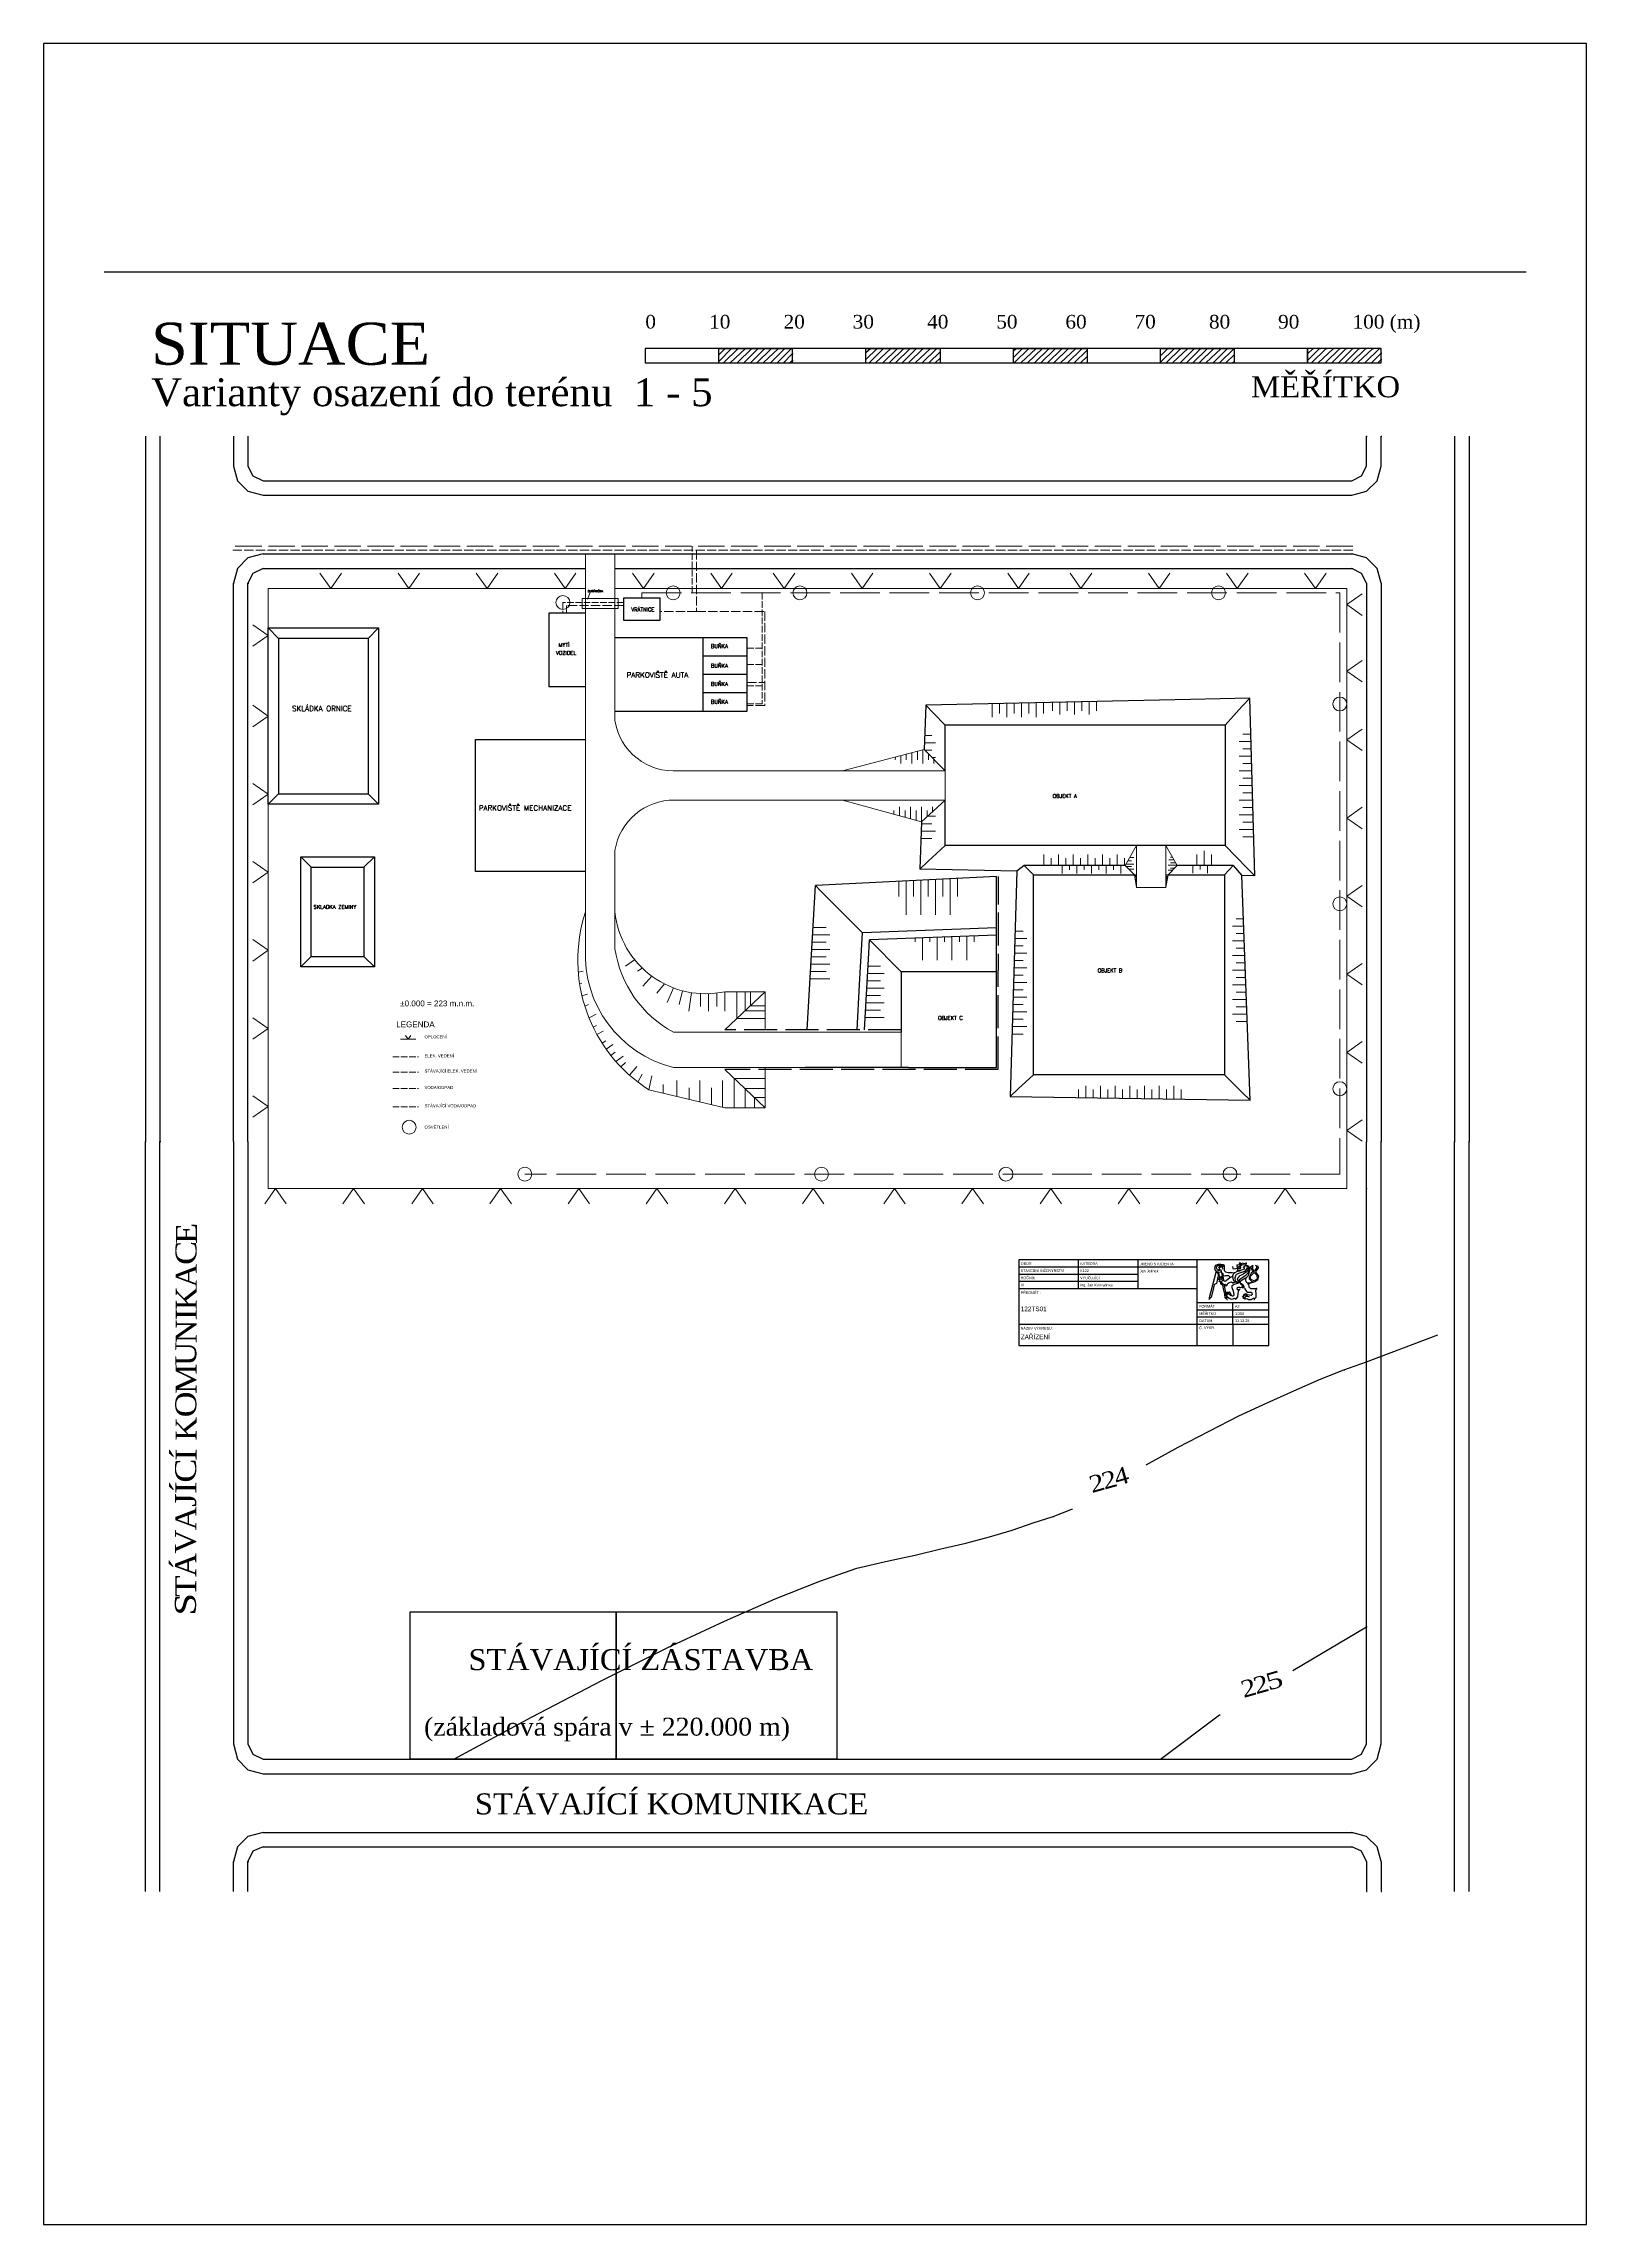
# Model space of a CAD drawing. Header units: millimetres. Extents: x -3518363 to 3223740, y -1530229 to 774657.
# Drawn here: x -3095900 to -2885900, y 48571 to 345571 of the extents above; entities that cross this region are included whole.
import ezdxf

# ---------------------------------------------------------------- set-up
doc = ezdxf.new("R2010")
doc.units = ezdxf.units.MM
doc.header["$LTSCALE"] = 15
doc.header["$MEASUREMENT"] = 0
doc.linetypes.add('ACAD_ISO02W100', pattern=[15, 12, -3])
doc.linetypes.add('ACAD_ISO10W100', pattern=[18, 12, -3, 0, -3])
doc.layers.get('0').update_dxf_attribs({"linetype": 'CONTINUOUS'})
for name, color, linetype, lineweight in [('cesty', 7, 'CONTINUOUS', 15), ('obj 3 deska', 151, 'ACAD_ISO10W100', 15), ('ODVODNENÍ', 7, 'CONTINUOUS', 35), ('Okna a dveře', 2, 'CONTINUOUS', 30), ('pažení', 220, 'ACAD_ISO02W100', 30), ('staveniste', 7, 'CONTINUOUS', 18), ('texty', 255, 'CONTINUOUS', 15), ('šrafy', 32, 'CONTINUOUS', 15)]:
    doc.layers.add(name, color=color, linetype=linetype, lineweight=lineweight)
for name, color, linetype in [('obj 1 patky', 130, 'CONTINUOUS'), ('objekt 1', 40, 'CONTINUOUS'), ('objekt 2', 70, 'CONTINUOUS'), ('objekt 3', 150, 'CONTINUOUS'), ('RAMECEK', 7, 'CONTINUOUS')]:
    doc.layers.add(name, color=color, linetype=linetype)
doc.layers.add('svahovaní', color=7, linetype='CONTINUOUS', lineweight=15, true_color=0xe3331c)
doc.styles.add('ROMAN', font='roman')
doc.styles.add('romans', font='romans.shx')
doc.styles.get("Standard").update_dxf_attribs({"font": 'txt.shx'})
doc.styles.add('TIMESNEWROMAN', font='times.ttf')

msp = doc.modelspace()

# ---------------------------------------------------------------- linework, layer by layer
for p, q in [((-3087682.375, 314490.175), (-2894096.811, 314490.175)), ((-3066001.408, 276066.256), (-2917706.69, 276066.256)), ((-3066001.408, 274085.909), (-3022127.809, 274085.909)), ((-3018127.809, 274085.909), (-2943127.809, 274085.909)), ((-2943127.809, 274085.909), (-2917706.69, 274085.909)), ((-3066001.408, 101924.128), (-2917706.69, 101924.128)), ((-3066001.408, 99969.499), (-2917706.69, 99969.499))]:
    msp.add_line(p, q)
at = {"elevation": 0}
msp.add_lwpolyline([(-3095900, 345571.207), (-3095900, 48571.207), (-2885900, 48571.207), (-2885900, 345571.207)], close=True, dxfattribs=at)
for points in [[(-3013997.956, 302093.717), (-3003993.329, 302093.717), (-3003993.329, 304048.346), (-2993988.709, 304048.346), (-2993988.709, 302093.717), (-2983984.09, 302093.717), (-2983984.09, 304048.346), (-2973876.599, 304048.346), (-2973876.599, 302093.717), (-2963871.966, 302093.717), (-2963871.966, 304048.346), (-2953867.359, 304048.346), (-2953867.359, 302093.717), (-2943862.726, 302093.717), (-2943862.726, 304048.346), (-2933858.106, 304048.346), (-2933858.106, 302093.717), (-2923853.487, 302093.717), (-2923853.487, 304048.346), (-3013997.956, 304048.346), (-3013997.956, 302093.717), (-2923750.616, 302093.717)], [(-3003993.329, 303173.889), (-3003118.886, 304048.346), (-3003016.015, 304048.346)], [(-3003993.329, 302299.459), (-3002244.455, 304048.346), (-3002141.584, 304048.346)], [(-3003350.359, 302093.717), (-3001370.012, 304048.346), (-3001241.41, 304048.346)], [(-3002450.197, 302093.717), (-3000366.979, 304048.346), (-3000264.108, 304048.346)], [(-3001472.896, 302093.717), (-2999492.536, 304048.346), (-2999389.664, 304048.346)], [(-3000598.439, 302093.717), (-2998618.092, 304048.346), (-2998489.503, 304048.346)], [(-2999698.291, 302093.717), (-2997743.662, 304048.346), (-2997615.073, 304048.346)], [(-2998823.847, 302093.717), (-2996843.5, 304048.346), (-2996740.616, 304048.346)], [(-2997949.404, 302093.717), (-2995866.185, 304048.346), (-2995763.314, 304048.346)], [(-2996972.102, 302093.717), (-2994991.742, 304048.346), (-2994863.153, 304048.346)], [(-2996071.928, 302093.717), (-2994091.581, 304048.346), (-2993988.709, 304048.346)], [(-2995197.497, 302093.717), (-2993988.709, 303302.504), (-2993885.838, 303302.504)], [(-2983984.09, 303508.247), (-2983341.119, 304048.346), (-2983212.517, 304048.346)], [(-2983984.09, 302530.919), (-2982440.958, 304048.346), (-2982338.087, 304048.346)], [(-2983546.874, 302093.717), (-2981566.527, 304048.346), (-2981463.643, 304048.346)], [(-2982672.431, 302093.717), (-2980589.2, 304048.346), (-2980460.611, 304048.346)], [(-2981669.398, 302093.717), (-2979689.051, 304048.346), (-2979586.18, 304048.346)], [(-2980794.955, 302093.717), (-2978814.608, 304048.346), (-2978711.723, 304048.346)], [(-2979920.511, 302093.717), (-2977940.164, 304048.346), (-2977837.293, 304048.346)], [(-2979046.081, 302093.717), (-2977065.734, 304048.346), (-2976962.849, 304048.346)], [(-2978171.637, 302093.717), (-2976191.277, 304048.346), (-2976062.688, 304048.346)], [(-2977271.476, 302093.717), (-2975188.258, 304048.346), (-2975085.386, 304048.346)], [(-2976294.161, 302093.717), (-2974313.814, 304048.346), (-2974210.93, 304048.346)], [(-2975419.718, 302093.717), (-2973876.599, 303611.118), (-2973773.715, 303611.118)], [(-2963871.966, 303739.707), (-2963537.635, 304048.346), (-2963434.751, 304048.346)], [(-2963871.966, 302839.558), (-2962663.178, 304048.346), (-2962560.307, 304048.346)], [(-2963769.095, 302093.717), (-2961788.748, 304048.346), (-2961660.159, 304048.346)], [(-2962868.946, 302093.717), (-2960785.715, 304048.346), (-2960682.831, 304048.346)], [(-2961994.49, 302093.717), (-2959911.272, 304048.346), (-2959808.401, 304048.346)], [(-2961017.188, 302093.717), (-2959036.841, 304048.346), (-2958933.957, 304048.346)], [(-2960142.745, 302093.717), (-2958162.384, 304048.346), (-2958033.796, 304048.346)], [(-2959242.583, 302093.717), (-2957262.236, 304048.346), (-2957159.365, 304048.346)], [(-2958368.153, 302093.717), (-2956387.793, 304048.346), (-2956284.921, 304048.346)], [(-2957493.696, 302093.717), (-2955410.478, 304048.346), (-2955281.889, 304048.346)], [(-2956516.395, 302093.717), (-2954536.047, 304048.346), (-2954407.445, 304048.346)], [(-2955616.22, 302093.717), (-2953867.359, 303842.604), (-2953764.475, 303842.604)], [(-2954741.79, 302093.717), (-2953867.359, 302968.147), (-2953764.475, 302968.147)], [(-2943862.726, 303945.475), (-2943759.855, 304048.346), (-2943631.266, 304048.346)], [(-2943862.726, 303071.018), (-2942859.694, 304048.346), (-2942756.81, 304048.346)], [(-2943862.726, 302196.588), (-2941985.25, 304048.346), (-2941882.379, 304048.346)], [(-2943091.167, 302093.717), (-2941110.82, 304048.346), (-2941007.949, 304048.346)], [(-2942216.723, 302093.717), (-2940133.492, 304048.346), (-2940004.903, 304048.346)], [(-2941213.691, 302093.717), (-2939233.344, 304048.346), (-2939130.473, 304048.346)], [(-2940339.247, 302093.717), (-2938358.9, 304048.346), (-2938256.016, 304048.346)], [(-2939464.804, 302093.717), (-2937484.457, 304048.346), (-2937381.585, 304048.346)], [(-2938590.373, 302093.717), (-2936610.026, 304048.346), (-2936507.155, 304048.346)], [(-2937715.93, 302093.717), (-2935606.98, 304048.346), (-2935504.109, 304048.346)], [(-2936712.897, 302093.717), (-2934732.55, 304048.346), (-2934629.679, 304048.346)], [(-2935838.454, 302093.717), (-2933858.106, 304048.346), (-2933755.222, 304048.346)], [(-2934964.01, 302093.717), (-2933858.106, 303173.889), (-2933755.222, 303173.889)], [(-2923853.487, 302093.717), (-2913848.867, 302093.717), (-2913848.867, 304048.346), (-2923853.487, 304048.346), (-2923853.487, 302093.717), (-2923750.616, 302093.717)], [(-2923853.487, 303302.504), (-2923081.927, 304048.346), (-2922979.043, 304048.346)], [(-2923853.487, 302402.33), (-2922207.484, 304048.346), (-2922104.599, 304048.346)], [(-2923313.387, 302093.717), (-2921333.04, 304048.346), (-2921204.451, 304048.346)], [(-2922413.239, 302093.717), (-2920330.008, 304048.346), (-2920227.123, 304048.346)], [(-2921435.911, 302093.717), (-2919455.564, 304048.346), (-2919352.693, 304048.346)], [(-2920561.481, 302093.717), (-2918581.134, 304048.346), (-2918452.532, 304048.346)], [(-2919661.319, 302093.717), (-2917706.69, 304048.346), (-2917578.088, 304048.346)], [(-2918786.876, 302093.717), (-2916806.529, 304048.346), (-2916703.658, 304048.346)], [(-2917912.445, 302093.717), (-2915932.098, 304048.346), (-2915829.214, 304048.346)], [(-2917037.989, 302093.717), (-2914954.77, 304048.346), (-2914826.181, 304048.346)], [(-2916034.969, 302093.717), (-2914054.622, 304048.346), (-2913951.738, 304048.346)], [(-2915160.526, 302093.717), (-2913848.867, 303405.375), (-2913745.983, 303405.375)], [(-2994323.054, 302093.717), (-2993988.709, 302402.33), (-2993885.838, 302402.33)], [(-2974545.287, 302093.717), (-2973876.599, 302736.687), (-2973773.715, 302736.687)], [(-2934063.862, 302093.717), (-2933858.106, 302299.459), (-2933755.222, 302299.459)], [(-2914286.082, 302093.717), (-2913848.867, 302530.919), (-2913745.983, 302530.919)], [(-3082049.954, 292089.084), (-3082049.954, 196029.298), (-3081947.076, 196029.298)], [(-3080069.607, 292089.084), (-3080069.607, 196029.298), (-3079966.729, 196029.298)], [(-3070064.98, 292089.084), (-3070064.98, 288025.518), (-3069524.887, 286045.171), (-3068084.633, 284630.641), (-3066001.408, 284064.824), (-2917809.561, 284064.824), (-2915829.214, 284630.641), (-2914388.953, 286045.171), (-2913848.867, 288025.518), (-2913848.867, 292089.084), (-2913745.983, 292089.084)], [(-3068084.633, 292089.084), (-3068084.633, 288025.518), (-3067441.663, 286713.86), (-3066001.408, 286045.171), (-2917809.561, 286045.171), (-2916497.902, 286713.86), (-2915829.214, 288025.518), (-2915829.214, 292089.084), (-2915726.33, 292089.084)], [(-2903844.247, 292089.084), (-2903844.247, 196029.298), (-2903741.376, 196029.298)], [(-2901863.9, 292089.084), (-2901863.9, 196029.298), (-2901761.016, 196029.298)], [(-3066001.408, 276066.256), (-3068084.633, 275526.157), (-3069524.887, 274085.909), (-3070064.98, 272105.562), (-3069962.109, 272105.562)], [(-3066001.408, 274085.909), (-3067441.663, 273417.221), (-3068084.633, 272105.562), (-3067981.755, 272105.562)], [(-2913848.867, 272105.562), (-2914388.953, 274085.909), (-2915829.214, 275526.157), (-2917809.561, 276066.256), (-2917706.69, 276066.256)], [(-2915829.214, 272105.562), (-2916497.902, 273417.221), (-2917809.561, 274085.909), (-2917706.69, 274085.909)], [(-3070064.98, 196029.298), (-3070064.98, 272105.562), (-3069962.109, 272105.562)], [(-3068084.633, 196029.298), (-3068084.633, 272105.562), (-3067981.755, 272105.562)], [(-2915829.214, 272105.562), (-2915829.214, 196029.298), (-2915726.33, 196029.298)], [(-2913848.867, 272105.562), (-2913848.867, 196029.298), (-2913745.983, 196029.298)], [(-3082049.954, 93925.573), (-3082049.954, 196029.298), (-3081947.076, 196029.298)], [(-3080069.607, 93925.573), (-3080069.607, 196029.298), (-3079966.729, 196029.298)], [(-3070064.98, 196029.298), (-3070064.98, 114011.972), (-3069524.887, 111928.748), (-3068084.633, 110488.493), (-3066001.408, 109948.401), (-2917809.561, 109948.401), (-2915829.214, 110488.493), (-2914388.953, 111928.748), (-2913848.867, 114011.972), (-2913848.867, 196029.298), (-2913745.983, 196029.298)], [(-3068084.633, 196029.298), (-3068084.633, 114011.972), (-3067441.663, 112597.436), (-3066001.408, 111928.748), (-2917809.561, 111928.748), (-2916497.902, 112597.436), (-2915829.214, 114011.972), (-2915829.214, 196029.298), (-2915726.33, 196029.298)], [(-2903844.247, 93925.573), (-2903844.247, 196029.298), (-2903741.376, 196029.298)], [(-2901863.9, 93925.573), (-2901863.9, 196029.298), (-2901761.016, 196029.298)], [(-2918915.465, 164960.957), (-2915829.214, 166041.143), (-2906117.809, 169716.607)], [(-2945843.073, 151998.662), (-2941445.151, 154416.238), (-2937252.997, 156602.34), (-2933189.418, 158685.572), (-2929357.313, 160460.163), (-2925730.963, 162106.166), (-2922207.484, 163649.298), (-2918915.465, 164960.957), (-2918786.876, 164960.957)], [(-2958471.024, 144977.435), (-2955950.577, 145954.75), (-2955847.706, 145954.75)], [(-3040051.121, 111928.748), (-3029506.402, 117638.329), (-3019836.126, 122679.222), (-3011040.287, 127077.132), (-3003221.77, 130703.482), (-2996303.414, 133764.028), (-2990259.475, 136181.603), (-2985192.864, 137956.195), (-2980897.839, 138933.51), (-2977271.476, 139705.069), (-2973773.715, 140579.513), (-2970353.107, 141351.085), (-2967163.972, 142225.516), (-2964077.721, 143099.959), (-2961222.93, 144102.992), (-2958471.024, 144977.435), (-2958368.153, 144977.435)], [(-3045992.169, 111928.748), (-3045992.169, 132015.141), (-2987944.797, 132015.141), (-2987944.797, 111928.748), (-3017958.65, 111928.748), (-3017958.65, 132015.141), (-3017958.65, 111928.748), (-3045992.169, 111928.748), (-3045889.291, 111928.748)], [(-2925833.834, 123990.881), (-2915829.214, 129931.922), (-2915726.33, 129931.922)], [(-2943862.726, 111928.748), (-2935838.454, 117972.673), (-2935735.582, 117972.673)], [(-3066001.408, 101924.128), (-3068084.633, 101384.035), (-3069524.887, 99969.499), (-3070064.98, 97989.145), (-3069962.109, 97989.145)], [(-2913848.867, 97989.145), (-2914388.953, 99969.499), (-2915829.214, 101384.035), (-2917809.561, 101924.128), (-2917706.69, 101924.128)], [(-3066001.408, 99969.499), (-3067441.663, 99403.681), (-3068084.633, 97989.145), (-3067981.755, 97989.145)], [(-2915829.214, 97989.145), (-2916497.902, 99403.681), (-2917809.561, 99969.499), (-2917706.69, 99969.499)], [(-3070064.98, 93925.573), (-3070064.98, 97989.145), (-3069962.109, 97989.145)], [(-3068084.633, 93925.573), (-3068084.633, 97989.145), (-3067981.755, 97989.145)], [(-2915829.214, 97989.145), (-2915829.214, 93925.573), (-2915726.33, 93925.573)], [(-2913848.867, 97989.145), (-2913848.867, 93925.573), (-2913745.983, 93925.573)]]:
    msp.add_lwpolyline(points, dxfattribs=at)
at = {"layer": 'cesty', "linetype": 'ByBlock', "extrusion": (1.93959e-16, -3.39308e-16, -1)}
for p, q in [((-3022127.809, 227306.607), (-3022127.809, 276066.256)), ((-3018127.809, 253385.277), (-3018127.809, 276066.256)), ((-2947127.809, 252746.607), (-2945127.809, 252746.607)), ((-2945127.809, 252746.607), (-2943127.809, 252746.607)), ((-2987177.809, 246546.607), (-3009409.442, 246546.607)), ((-2976046.968, 249415.767), (-2987177.809, 246546.607)), ((-2973177.809, 246546.607), (-2987177.809, 246546.607)), ((-2973177.809, 246546.607), (-2976046.968, 249415.767)), ((-2973177.809, 246546.607), (-2973177.809, 242546.607)), ((-2987177.809, 242546.607), (-3010017.809, 242546.607)), ((-2987177.809, 242546.607), (-2973177.809, 242546.607)), ((-2976397.741, 239582.13), (-2987177.809, 242546.607)), ((-2973177.809, 242546.607), (-2976397.741, 239582.13)), ((-3018127.809, 227306.607), (-3018127.809, 235677.937)), ((-2948692.427, 233635.939), (-2947127.809, 236346.607)), ((-2945127.809, 236346.607), (-2947127.809, 236346.607)), ((-2947127.809, 236346.607), (-2947127.809, 230646.607)), ((-2943127.809, 236346.607), (-2945127.809, 236346.607)), ((-2943127.809, 230646.607), (-2943127.809, 236346.607)), ((-2941607.918, 233635.939), (-2943127.809, 236346.607)), ((-2947417.809, 232346.607), (-2948692.427, 233635.939)), ((-2947417.809, 232346.607), (-2947127.809, 230646.607)), ((-2947417.809, 232346.607), (-2947127.809, 232346.607)), ((-2942837.809, 232346.607), (-2943127.809, 230646.607)), ((-2942837.809, 232346.607), (-2943127.809, 232346.607)), ((-2942837.809, 232346.607), (-2941607.918, 233635.939)), ((-2947127.809, 230646.607), (-2943127.809, 230646.607)), ((-3022127.809, 222306.607), (-3022127.809, 227306.607)), ((-3018127.809, 222306.607), (-3018127.809, 227306.607)), ((-3003177.809, 216446.607), (-2997677.809, 216446.607)), ((-2997677.809, 216446.607), (-3003177.809, 211236.607)), ((-2997677.809, 216446.607), (-2997677.809, 211236.607)), ((-2979177.809, 210946.607), (-3010177.809, 210946.607)), ((-2979177.809, 206146.607), (-2979177.809, 210946.607)), ((-2989747.809, 206146.607), (-3010177.809, 206146.607)), ((-2997677.809, 200646.607), (-3003177.809, 205846.607)), ((-2997677.809, 200646.607), (-2997677.809, 206146.607)), ((-3003177.809, 200646.607), (-3013499.016, 203094.5)), ((-3003177.809, 200646.607), (-2997677.809, 200646.607))]:
    msp.add_line(p, q, dxfattribs=at)
at = {"layer": 'cesty', "linetype": 'ByBlock', "lineweight": 20, "ltscale": 5}
for p, q in [((-3021870, 269890), (-3021510, 270810)), ((-3022127.809, 270000), (-3022590, 270000)), ((-3022590, 270000), (-3022590, 268620)), ((-3022590, 268620), (-3017700, 268620)), ((-3017700, 270000), (-3022127.809, 270000)), ((-3017700, 268620), (-3017700, 270000))]:
    msp.add_line(p, q, dxfattribs=at)
at = {"layer": 'cesty', "linetype": 'ByBlock', "extrusion": (1.93959e-16, -3.39308e-16, -1)}
for centre, radius, start, end in [((3010112.809, 254626.607), 8110.556, 265.02492318, 351.19621357), ((3010112.809, 234436.607), 8110.556, 8.80378643, 90.67112826), ((3002304.568, 220727.649), 20886.445, 302.40952398, 18.36002891), ((3005789.363, 228571.682), 12403.131, 257.8450583, 354.14585679), ((3006443.661, 221406.33), 15709.964, 283.7504149, 3.285201), ((3002857.694, 224531.199), 15431.306, 298.31819505, 351.71130566)]:
    msp.add_arc(centre, radius, start, end, dxfattribs=at)
at = {"layer": 'obj 1 patky', "linetype": 'ByBlock', "lineweight": -2, "ltscale": 5, "extrusion": (1.93959e-16, -3.39308e-16, -1)}
for p, q in [((-3022127.809, 268006.607), (-3027127.809, 268006.607)), ((-3027127.809, 268006.607), (-3027127.809, 258006.607)), ((-3016987.809, 270066.607), (-3016987.809, 267066.607)), ((-3011987.809, 270066.607), (-3016987.809, 270066.607)), ((-3011987.809, 267066.607), (-3011987.809, 270066.607)), ((-3065327.809, 265986.607), (-3050327.809, 265986.607)), ((-3065327.809, 241986.607), (-3065327.809, 265986.607)), ((-3065327.809, 265986.607), (-3063913.595, 264572.394)), ((-3051742.022, 264572.394), (-3063913.595, 264572.394)), ((-3063913.595, 264572.394), (-3063913.595, 243396.607)), ((-3050327.809, 265986.607), (-3051742.022, 264572.394)), ((-3051742.022, 264572.394), (-3051742.022, 243400.821)), ((-3050327.809, 265986.607), (-3050327.809, 241986.607)), ((-3006127.809, 264636.607), (-3018127.809, 264636.607)), ((-3016987.809, 267066.607), (-3011987.809, 267066.607)), ((-3006127.809, 254636.607), (-3006127.809, 264636.607)), ((-3000127.809, 264636.607), (-3006127.809, 264636.607)), ((-3000127.809, 262136.607), (-3000127.809, 264636.607)), ((-3000127.809, 262136.607), (-3006127.809, 262136.607)), ((-3000127.809, 259636.607), (-3000127.809, 262136.607)), ((-3000127.809, 259636.607), (-3006127.809, 259636.607)), ((-3000127.809, 257136.607), (-3000127.809, 259636.607)), ((-3027127.809, 258006.607), (-3022127.809, 258006.607)), ((-3000127.809, 257136.607), (-3006127.809, 257136.607)), ((-3000127.809, 254636.607), (-3000127.809, 257136.607)), ((-3018127.809, 254636.607), (-3006127.809, 254636.607)), ((-3006127.809, 254636.607), (-3000127.809, 254636.607)), ((-3037127.809, 232806.607), (-3037127.809, 250806.607)), ((-3037127.809, 250806.607), (-3022127.809, 250806.607)), ((-3065327.809, 241986.607), (-3063913.595, 243400.821)), ((-3050327.809, 241986.607), (-3065327.809, 241986.607)), ((-3063913.595, 243400.821), (-3051742.022, 243400.821)), ((-3051742.022, 243400.821), (-3050327.809, 241986.607)), ((-3060877.809, 234826.607), (-3050877.809, 234826.607)), ((-3060877.809, 219826.607), (-3060877.809, 234826.607)), ((-3060877.809, 234826.607), (-3059463.595, 233412.394)), ((-3050877.809, 234826.607), (-3052292.022, 233412.394)), ((-3050877.809, 234826.607), (-3050877.809, 219826.607)), ((-3059463.595, 233412.394), (-3052292.022, 233412.394)), ((-3059463.595, 221240.821), (-3059463.595, 233412.394)), ((-3052292.022, 233412.394), (-3052292.022, 221240.821)), ((-3022127.809, 232806.607), (-3037127.809, 232806.607)), ((-3060877.809, 219826.607), (-3059463.595, 221240.821)), ((-3050877.809, 219826.607), (-3060877.809, 219826.607)), ((-3059463.595, 221240.821), (-3052292.022, 221240.821)), ((-3050877.809, 219826.607), (-3052292.022, 221240.821))]:
    msp.add_line(p, q, dxfattribs=at)
at = {"layer": 'obj 3 deska', "linetype": 'ByBlock', "lineweight": 20, "ltscale": 5, "extrusion": (1.93959e-16, -3.39308e-16, -1)}
for centre in [(3025210, 269460), (3010197.809, 270766.607), (2992947.809, 270766.607), (2968787.809, 270766.607), (2935967.809, 270766.607), (2919447.809, 255636.607), (2919447.809, 228406.607), (2919447.809, 203236.607), (3046137.809, 197990), (3030397.809, 191606.607), (2990017.809, 191606.607), (2964907.809, 191606.607), (2934407.809, 191606.607)]:
    msp.add_circle(centre, 947.523, dxfattribs=at)
at = {"layer": 'objekt 1', "linetype": 'ByBlock', "extrusion": (1.93959e-16, -3.39308e-16, -1)}
for p, q in [((-2975831.539, 255455.17), (-2976046.968, 249415.767)), ((-2939795.613, 256263.328), (-2975831.539, 255455.17)), ((-2974778.808, 254386.64), (-2975831.539, 255455.17)), ((-2931726.62, 256444.287), (-2939795.613, 256263.328)), ((-2932758.329, 255355.445), (-2931726.62, 256444.287)), ((-2931016.667, 232237.143), (-2931726.62, 256444.287)), ((-2976397.741, 239582.13), (-2976627.358, 233144.97)), ((-2975536.751, 234174.813), (-2976627.358, 233144.97)), ((-2963408.812, 232881.87), (-2976627.358, 233144.97)), ((-2962441.016, 233635.939), (-2963408.812, 232881.87)), ((-2948692.427, 233635.939), (-2962441.016, 233635.939)), ((-2933994.021, 233635.939), (-2941607.918, 233635.939)), ((-2933994.021, 233635.939), (-2932803.398, 232272.706)), ((-2931016.667, 232237.143), (-2932803.398, 232272.706)), ((-2932082.65, 233292.453), (-2931016.667, 232237.143))]:
    msp.add_line(p, q, dxfattribs=at)
at = {"layer": 'objekt 1', "extrusion": (1.93959e-16, -3.39308e-16, -1)}
for p, q in [((-2973177.809, 252746.607), (-2974778.808, 254386.64)), ((-2935077.809, 252746.607), (-2973177.809, 252746.607)), ((-2973177.809, 246546.607), (-2973177.809, 252746.607)), ((-2935077.809, 252746.607), (-2932758.329, 255355.445)), ((-2935077.809, 252746.607), (-2935077.809, 236346.607)), ((-2973177.809, 236346.607), (-2973177.809, 242546.607)), ((-2973177.809, 236346.607), (-2975536.751, 234174.813)), ((-2947127.809, 236346.607), (-2973177.809, 236346.607)), ((-2935077.809, 236346.607), (-2947127.809, 236346.607)), ((-2935077.809, 236346.607), (-2932082.65, 233292.453))]:
    msp.add_line(p, q, dxfattribs=at)
at = {"layer": 'objekt 2', "linetype": 'ByBlock', "extrusion": (1.93959e-16, -3.39308e-16, -1)}
for p, q in [((-2963408.812, 232881.87), (-2964338.978, 202174.276)), ((-2962303.321, 233496.654), (-2962441.016, 233635.939)), ((-2931665.843, 201684.772), (-2932803.398, 232272.706)), ((-2963253.985, 203210.032), (-2964338.978, 202174.276)), ((-2964338.978, 202174.276), (-2931665.843, 201684.772)), ((-2932732.412, 202739.491), (-2931665.843, 201684.772))]:
    msp.add_line(p, q, dxfattribs=at)
at = {"layer": 'objekt 2', "extrusion": (1.93959e-16, -3.39308e-16, -1)}
for p, q in [((-2961177.809, 232346.607), (-2962303.321, 233496.654)), ((-2961177.809, 205146.607), (-2961177.809, 232346.607)), ((-2961177.809, 232346.607), (-2947417.809, 232346.607)), ((-2942837.809, 232346.607), (-2935177.809, 232346.607)), ((-2935177.809, 232346.607), (-2933994.021, 233635.939)), ((-2935177.809, 232346.607), (-2935177.809, 205146.607)), ((-2961177.809, 205146.607), (-2963253.985, 203210.032)), ((-2935177.809, 205146.607), (-2961177.809, 205146.607)), ((-2935177.809, 205146.607), (-2932732.412, 202739.491))]:
    msp.add_line(p, q, dxfattribs=at)
at = {"layer": 'objekt 3', "color": 244, "linetype": 'ACAD_ISO02W100', "lineweight": 20, "ltscale": 7, "true_color": 0x991b1e}
msp.add_line((-2917706.69, 276590), (-3070160, 276590), dxfattribs=at)
at = {"layer": 'objekt 3', "linetype": 'ACAD_ISO02W100', "lineweight": 20, "ltscale": 7}
for p, q in [((-3007020, 276590), (-3007020, 268240)), ((-3016987.809, 269066.607), (-3024720, 269066.607)), ((-3024720, 269066.607), (-3024720, 268006.607)), ((-3007020, 268240), (-3011987.809, 268240)), ((-3007020, 268240), (-2997750, 268240)), ((-2997750, 268240), (-2997750, 255420)), ((-3000127.809, 258550), (-2997750, 258550)), ((-2997750, 255420), (-3000127.809, 255420))]:
    msp.add_line(p, q, dxfattribs=at)
at = {"layer": 'objekt 3', "linetype": 'ByBlock', "extrusion": (1.93959e-16, -3.39308e-16, -1)}
for p, q in [((-2966177.809, 232126.607), (-2990849.573, 230916.214)), ((-2966177.809, 231126.607), (-2966177.809, 232126.607)), ((-2991960.48, 211236.607), (-2990849.573, 230916.214)), ((-2990145.19, 230206.393), (-2990849.573, 230916.214)), ((-2989088.617, 229141.662), (-2990145.19, 230206.393)), ((-2966177.809, 229626.607), (-2966177.809, 231126.607)), ((-2984827.013, 217450.917), (-2984431.97, 224449.059)), ((-2966177.809, 225146.607), (-2984431.97, 224449.059)), ((-2983633.213, 220884.065), (-2983485.794, 223495.577)), ((-2966177.809, 224146.607), (-2983485.794, 223495.577)), ((-2984177.809, 211236.607), (-2983633.213, 220884.065)), ((-2985177.809, 211236.607), (-2984827.013, 217450.917)), ((-2989747.809, 206146.607), (-2992247.809, 206146.607))]:
    msp.add_line(p, q, dxfattribs=at)
at = {"layer": 'objekt 3', "extrusion": (1.93959e-16, -3.39308e-16, -1)}
for p, q in [((-2984431.97, 224449.059), (-2989088.617, 229141.662)), ((-2966177.809, 218146.607), (-2966177.809, 229626.607)), ((-2979177.809, 219146.607), (-2983485.794, 223495.577)), ((-2966177.809, 219146.607), (-2979177.809, 219146.607)), ((-2979177.809, 219146.607), (-2979177.809, 210946.607)), ((-2966177.809, 206146.607), (-2966177.809, 218146.607)), ((-2978177.809, 206146.607), (-2989747.809, 206146.607)), ((-2978177.809, 206146.607), (-2966177.809, 206146.607))]:
    msp.add_line(p, q, dxfattribs=at)
at = {"layer": 'objekt 3', "linetype": 'ACAD_ISO02W100', "lineweight": 20, "ltscale": 5, "extrusion": (1.93959e-16, -3.39308e-16, -1)}
msp.add_line((-3048387.809, 203250), (-3044887.809, 203250), dxfattribs=at)
at = {"layer": 'Okna a dveře', "linetype": 'ACAD_ISO02W100', "lineweight": 20, "ltscale": 5}
for p, q in [((-3007620, 270766.607), (-3007620, 277150)), ((-3025210, 269460), (-3025210, 268006.607))]:
    msp.add_line(p, q, dxfattribs=at)
at = {"layer": 'Okna a dveře', "linetype": 'ACAD_ISO02W100', "lineweight": 20, "ltscale": 30, "extrusion": (1.93959e-16, -3.39308e-16, -1)}
for p, q in [((-3014487.809, 270766.607), (-2919447.809, 270766.607)), ((-2919447.809, 270766.607), (-2919447.809, 191606.607)), ((-2919447.809, 191606.607), (-3030397.809, 191606.607))]:
    msp.add_line(p, q, dxfattribs=at)
at = {"layer": 'Okna a dveře', "linetype": 'ByBlock', "lineweight": 20, "ltscale": 5}
msp.add_line((-3014487.809, 270066.607), (-3014487.809, 270766.607), dxfattribs=at)
at = {"layer": 'Okna a dveře', "linetype": 'ACAD_ISO02W100', "lineweight": 20, "ltscale": 5, "extrusion": (1.93959e-16, -3.39308e-16, -1)}
for p, q in [((-2998107.809, 270766.607), (-2998107.809, 255666.607)), ((-3016987.809, 269460), (-3025210, 269460)), ((-2998107.809, 263216.607), (-3000127.809, 263216.607)), ((-2998107.809, 261026.607), (-3000127.809, 261026.607)), ((-2998107.809, 258116.607), (-3000127.809, 258116.607)), ((-2998107.809, 255666.607), (-3000127.809, 255666.607)), ((-3048387.809, 207576.607), (-3044887.809, 207576.607))]:
    msp.add_line(p, q, dxfattribs=at)
at = {"layer": 'Okna a dveře', "color": 244, "linetype": 'ACAD_ISO02W100', "lineweight": 20, "ltscale": 5, "true_color": 0x991b1e, "extrusion": (1.93959e-16, -3.39308e-16, -1)}
msp.add_line((-3048387.809, 200770), (-3044887.809, 200770), dxfattribs=at)
at = {"layer": 'pažení', "linetype": 'ACAD_ISO02W100', "ltscale": 25, "extrusion": (1.93959e-16, -3.39308e-16, -1)}
for p, q in [((-2965967.809, 205846.607), (-2965924.494, 232139.035)), ((-2979177.809, 211236.607), (-3003177.809, 211236.607)), ((-2965967.809, 205846.607), (-3003177.809, 205846.607))]:
    msp.add_line(p, q, dxfattribs=at)
at = {"layer": 'RAMECEK', "color": 0, "linetype": 'Continuous'}
for p, q in [((-2963170.774, 178967.752), (-2938863.078, 178967.752)), ((-2955068.259, 179940), (-2955068.259, 176050.859)), ((-2946965.593, 179898.924), (-2946965.593, 176009.784)), ((-2938863.078, 168272.427), (-2938863.078, 179940)), ((-2935970.536, 178904.362), (-2935901.608, 178924.033)), ((-2933420.771, 178943.725), (-2933430.618, 178786.336)), ((-2933076.211, 179268.343), (-2933076.211, 179051.94)), ((-2932643.052, 178973.232), (-2932524.913, 178943.725)), ((-2963170.774, 177995.505), (-2946965.593, 177995.505)), ((-2963170.774, 177023.257), (-2946965.593, 177023.257)), ((-2963170.774, 176050.859), (-2938863.078, 176050.859)), ((-2936019.747, 177251.744), (-2935911.455, 177291.086)), ((-2935921.301, 177478.006), (-2935842.549, 177497.677)), ((-2935458.613, 177832.129), (-2935379.85, 177832.129)), ((-2935389.697, 176622.157), (-2935448.767, 176563.144)), ((-2934405.229, 177537.019), (-2934109.902, 177645.21)), ((-2933046.682, 175943.416), (-2933086.058, 175923.722)), ((-2932012.991, 176681.194), (-2931904.709, 176651.664)), ((-2938863.078, 174106.213), (-2929140, 174106.213)), ((-2938863.078, 173133.815), (-2929140, 173133.815)), ((-2934917.151, 174831.797), (-2934936.844, 174821.961)), ((-2934001.539, 171189.169), (-2934001.539, 174106.213)), ((-2932652.899, 174930.175), (-2932751.334, 174831.797)), ((-2963170.774, 171189.169), (-2938863.078, 171189.169)), ((-2938863.078, 172161.568), (-2929140, 172161.568)), ((-2938863.078, 171189.169), (-2929140, 171189.169)), ((-2934001.539, 171189.169), (-2934001.539, 168272.427))]:
    msp.add_line(p, q, dxfattribs=at)
msp.add_lwpolyline([(-2929140, 179940), (-2963170.774, 179940), (-2963170.774, 168272.427), (-2929140, 168272.427)], close=True, dxfattribs=at)
for points in [[(-2936295.391, 178314.139), (-2936295.391, 178294.468), (-2936088.664, 178196.091), (-2936009.912, 177930.508), (-2936009.912, 177773.116), (-2936078.817, 177507.512), (-2936088.664, 177487.841), (-2936098.499, 177478.006), (-2936108.346, 177379.606), (-2936118.204, 177359.935), (-2936128.04, 177350.099), (-2936265.861, 176730.371), (-2936541.516, 176563.144), (-2936561.21, 176543.473), (-2936571.045, 176523.778), (-2936620.268, 176277.869), (-2936630.115, 176258.198), (-2936639.951, 176248.362), (-2936649.798, 176159.819), (-2936659.644, 176140.148), (-2936669.491, 176130.312), (-2936984.522, 174821.961), (-2936994.369, 174802.29), (-2937014.051, 174782.619), (-2937161.72, 174684.243), (-2937210.943, 174654.736), (-2937289.706, 174507.179)], [(-2937201.096, 174674.407), (-2937191.26, 174812.126), (-2936295.391, 178255.125), (-2936275.708, 178264.961)], [(-2936196.956, 178343.645), (-2936226.485, 178363.316), (-2936413.53, 178579.743), (-2936443.059, 178707.628), (-2936452.906, 178766.665), (-2936423.377, 179012.574), (-2936247.411, 179242.522), (-2935990.218, 179347.05), (-2935980.371, 179356.886), (-2935832.702, 179356.886), (-2935704.716, 179327.379), (-2935665.34, 179288.014), (-2935694.881, 179238.836), (-2935803.173, 179160.131), (-2935783.48, 179140.459), (-2935773.644, 179120.788), (-2935773.644, 179101.117), (-2935763.797, 179091.282), (-2935694.881, 179101.117), (-2935537.365, 179169.966), (-2935409.39, 179150.295), (-2935330.627, 178963.396)], [(-2935665.34, 178520.729), (-2935842.549, 178461.695), (-2935950.842, 178461.695), (-2936068.97, 178491.223), (-2936265.861, 178825.678), (-2936256.015, 178904.362), (-2936246.168, 178933.89), (-2936196.956, 179022.433), (-2936049.276, 179140.459), (-2935813.02, 179160.131)], [(-2936256.015, 178264.961), (-2936196.956, 178343.645), (-2936029.594, 178294.468), (-2935990.218, 178264.961), (-2935990.218, 178255.125), (-2935980.371, 178186.256), (-2935921.301, 177910.814), (-2935901.608, 177792.787), (-2935803.173, 177448.478), (-2935832.702, 177399.3), (-2935872.079, 177369.77), (-2935901.608, 177291.086), (-2935822.856, 177241.908), (-2935832.702, 177045.153), (-2935753.951, 177045.153), (-2935714.563, 177005.811), (-2935714.563, 176887.761), (-2935685.034, 176691.029), (-2935645.658, 176651.664), (-2935507.825, 176572.979), (-2935488.143, 176572.979), (-2935468.449, 176563.144), (-2935438.92, 176533.614), (-2935330.627, 175982.758), (-2935173.112, 175244.957), (-2935114.042, 175254.793), (-2935015.608, 175333.5), (-2935005.761, 175461.383), (-2934966.373, 175471.219), (-2934877.775, 175549.903), (-2934483.992, 175579.433), (-2934434.769, 175520.397), (-2934316.629, 175225.286), (-2934277.265, 175166.273), (-2934237.877, 175117.072), (-2934218.184, 175087.565), (-2934129.585, 175038.387), (-2934070.515, 175038.387), (-2933981.916, 175038.387), (-2933922.847, 175067.894), (-2933903.164, 175087.565), (-2933863.777, 175166.273), (-2933853.93, 175235.122), (-2933911.768, 175687.645), (-2934109.902, 176110.62), (-2934109.902, 176454.93), (-2933834.248, 176622.157), (-2933361.713, 176769.713), (-2933342.019, 176779.549), (-2933312.479, 176818.891)], [(-2935763.797, 179081.446), (-2935881.925, 178963.396), (-2935842.549, 178874.855), (-2935822.856, 178855.184), (-2935881.925, 178678.121), (-2935970.536, 178569.907)], [(-2935970.536, 178274.796), (-2935704.716, 178304.303), (-2935625.964, 178333.81)], [(-2935872.079, 178678.121), (-2935675.187, 178569.907), (-2935557.048, 178156.749), (-2935537.365, 178137.078), (-2935478.295, 178127.242), (-2935350.309, 178009.192), (-2935370.003, 177832.129), (-2935320.78, 177773.116), (-2935182.947, 177773.116), (-2935015.608, 177802.623), (-2934621.813, 177802.623), (-2934434.769, 177635.374), (-2934415.075, 177566.525), (-2934415.075, 177517.348), (-2934424.922, 177497.677), (-2934946.68, 177054.989), (-2935064.831, 176995.975), (-2935242.028, 177064.824), (-2935261.722, 177192.707), (-2935291.251, 177478.006), (-2935438.92, 177655.045), (-2935468.449, 177674.74)], [(-2935822.856, 178855.184), (-2935793.326, 178874.855), (-2935773.644, 178874.855), (-2935744.092, 178914.198), (-2935616.129, 178992.903), (-2935497.99, 178992.903), (-2935419.237, 178756.829), (-2935419.237, 178658.45)], [(-2935655.505, 179278.178), (-2935350.309, 179307.708), (-2935320.78, 179297.873), (-2935261.722, 179248.671), (-2935232.181, 179229), (-2935192.806, 179150.295), (-2935192.806, 179051.94), (-2935222.346, 178569.907), (-2935212.499, 178501.058), (-2935014.364, 178289.562), (-2934720.259, 178225.619), (-2934100.056, 178205.948), (-2933853.93, 178176.42), (-2933853.93, 178097.736), (-2933932.693, 178009.192), (-2934011.445, 177861.636), (-2934060.668, 177704.246), (-2934080.373, 177664.904), (-2934100.056, 177645.21), (-2934090.209, 177605.868), (-2933991.763, 177222.237), (-2933942.54, 177133.694), (-2933844.095, 177035.317), (-2933775.178, 176995.975), (-2933735.802, 176946.798), (-2933755.495, 176907.432), (-2933942.54, 176789.385), (-2933991.763, 176789.385), (-2934011.445, 176779.549), (-2934021.293, 176769.713), (-2934040.986, 176730.371)], [(-2934080.373, 179032.269), (-2934042.218, 178762.979), (-2933745.649, 178707.628), (-2933440.465, 178776.5), (-2933401.089, 178668.286)], [(-2932318.175, 179238.836), (-2932387.091, 179012.574), (-2932505.231, 178943.725), (-2932465.854, 178796.171), (-2932465.854, 178727.299), (-2932485.537, 178648.591), (-2932967.93, 178471.531), (-2933036.835, 178451.86), (-2933066.364, 178422.353), (-2933086.058, 178412.517), (-2933381.395, 178353.481), (-2933401.089, 178343.645), (-2933410.936, 178333.81), (-2933450.312, 178333.81), (-2933765.331, 178176.42), (-2933834.248, 178156.749)], [(-2932140.977, 179169.966), (-2932131.13, 179091.282), (-2932101.601, 179012.574), (-2932091.754, 178786.336), (-2932456.008, 178333.81), (-2933243.573, 178078.065), (-2933509.37, 177930.508), (-2933607.827, 177832.129), (-2933657.039, 177773.116), (-2933755.495, 177468.149), (-2933765.331, 177458.313), (-2933765.331, 177369.77), (-2933686.579, 177133.694), (-2933519.217, 176946.798), (-2933519.217, 176927.103), (-2933302.632, 176818.891), (-2933263.256, 176818.891), (-2933243.573, 176828.727), (-2933095.905, 176828.727), (-2933046.682, 176828.727), (-2933017.153, 176818.891), (-2932977.766, 176740.207), (-2932958.072, 176651.664), (-2932859.638, 176592.65), (-2932800.568, 176523.778), (-2932771.027, 176425.423), (-2932771.027, 176346.718), (-2932780.863, 176336.882), (-2932593.818, 176189.326), (-2932456.008, 176090.949), (-2933066.364, 176159.819), (-2933361.713, 176179.49), (-2933450.312, 176130.312), (-2933479.841, 175992.594), (-2933430.618, 175943.416), (-2933371.548, 175913.886), (-2933095.905, 175913.886), (-2933105.741, 175854.873), (-2933115.587, 175835.178), (-2933282.95, 175687.645), (-2933351.866, 175303.994), (-2933386.313, 174872.382), (-2933657.039, 174595.723), (-2933765.331, 174536.686)], [(-2933499.523, 179258.507), (-2933469.994, 179238.836), (-2933460.147, 179219.165), (-2933460.147, 179110.953), (-2933430.618, 178963.396), (-2933243.573, 179022.433), (-2933095.905, 179012.574), (-2933086.058, 179012.574), (-2933066.364, 179022.433)], [(-2933469.994, 179238.836), (-2933332.161, 179258.507), (-2933105.741, 179278.178)], [(-2931904.709, 179002.739), (-2931944.086, 178599.414), (-2932186.503, 178241.604), (-2932554.442, 178009.192), (-2932574.136, 178009.192), (-2932633.206, 177979.686), (-2932711.957, 177930.508), (-2933164.822, 177723.917), (-2933445.394, 177337.8), (-2933253.42, 176907.432), (-2933243.573, 176848.419)], [(-2932761.18, 179278.178), (-2932771.027, 179229), (-2932780.863, 179209.329), (-2933036.835, 179061.775), (-2933056.529, 179022.433), (-2932987.612, 178894.527), (-2932987.612, 178855.184), (-2933007.306, 178727.299), (-2933342.019, 178648.591), (-2933391.242, 178658.45), (-2933410.936, 178442.024)], [(-2933410.936, 178796.171), (-2933263.256, 178815.842), (-2933154.975, 178825.678), (-2932997.459, 178815.842)], [(-2933381.395, 178491.223), (-2933066.364, 178510.894), (-2933036.835, 178481.387)], [(-2933154.975, 179524.113), (-2933145.116, 179504.442), (-2933115.587, 179327.379), (-2933105.741, 179317.544), (-2933105.741, 179278.178), (-2932780.863, 179297.873), (-2932328.022, 179258.507), (-2932278.799, 179248.671)], [(-2933145.116, 179524.113), (-2933115.587, 179533.949), (-2933017.153, 179533.949), (-2932987.612, 179474.936), (-2932810.415, 179406.063), (-2932751.334, 179465.077), (-2932741.487, 179494.607), (-2932603.677, 179514.278), (-2932564.289, 179445.406), (-2932357.551, 179465.077), (-2932337.868, 179494.607), (-2932190.2, 179484.771), (-2932259.116, 179248.671), (-2932209.882, 179229), (-2932140.977, 179179.802), (-2932042.531, 179169.966), (-2931885.016, 178992.903), (-2931865.334, 178983.067), (-2931845.629, 178983.067), (-2931757.041, 178727.299), (-2931747.194, 178678.121), (-2931697.971, 178648.591), (-2931944.086, 177782.952), (-2931993.309, 177723.917), (-2932003.144, 177704.246), (-2932003.144, 177694.411), (-2932268.963, 177418.971), (-2932318.175, 177182.872), (-2932268.963, 176976.304), (-2932170.506, 176877.925), (-2932032.673, 176818.891), (-2931579.832, 176838.562), (-2931432.163, 176887.761), (-2931412.47, 176907.432), (-2931402.634, 176936.962), (-2931166.355, 176976.304)], [(-2933095.905, 176838.562), (-2933115.587, 176936.962), (-2933125.434, 177054.989), (-2933135.27, 177064.824), (-2933135.27, 177133.694), (-2933125.434, 177173.036), (-2933115.587, 177241.908), (-2932613.523, 177615.703), (-2932387.091, 177753.445), (-2932190.2, 177910.814), (-2931894.863, 178225.619), (-2931786.57, 178638.756), (-2931776.723, 178658.45), (-2931747.194, 178678.121)], [(-2932180.353, 179494.607), (-2932150.824, 179514.278), (-2932131.13, 179514.278)], [(-2930871.018, 179160.131), (-2930605.222, 179051.94), (-2930585.528, 178825.678), (-2930762.737, 178550.236), (-2930959.628, 178363.316), (-2930890.7, 178196.091), (-2930548.605, 177711.64), (-2930664.279, 177153.365), (-2931018.687, 176917.268), (-2931885.016, 176661.523), (-2931904.709, 176641.828), (-2931855.486, 176268.033), (-2931599.525, 176041.771), (-2931048.227, 176041.771), (-2930752.89, 176081.114), (-2930920.252, 175795.836), (-2930910.394, 175235.122), (-2930900.548, 175176.108), (-2930890.7, 175146.602), (-2930871.018, 174782.619), (-2931097.438, 174556.357), (-2931136.826, 174497.344), (-2931186.049, 174487.508)], [(-2930979.311, 179219.165), (-2930900.548, 179179.802), (-2930861.171, 179140.459), (-2930792.266, 178933.89), (-2930792.266, 178776.5), (-2931136.826, 178412.517), (-2931254.954, 178333.81), (-2931274.647, 178314.139), (-2931284.495, 178284.632), (-2931520.773, 178097.736), (-2931806.252, 177576.361), (-2931806.252, 177438.642), (-2931786.57, 177330.428), (-2931501.08, 177005.811), (-2931402.634, 176956.633)], [(-2931126.991, 178225.619), (-2930752.89, 177861.636), (-2930703.656, 177320.593), (-2931131.897, 177074.66), (-2931589.679, 177271.415), (-2931658.584, 177664.904), (-2931126.991, 178225.619)], [(-2931274.647, 178333.81), (-2931353.411, 178442.024), (-2931461.693, 178687.957), (-2931471.539, 178756.829), (-2931501.08, 178786.336), (-2931599.525, 178835.513), (-2931619.208, 178924.033), (-2931609.361, 178973.232), (-2931501.08, 179081.446), (-2931363.258, 179160.131), (-2931323.882, 179160.131), (-2931314.035, 179169.966), (-2931284.495, 179169.966), (-2931343.564, 178973.232), (-2931363.258, 178815.842), (-2931353.411, 178806.007), (-2931333.718, 178678.121), (-2931235.272, 178520.729), (-2931146.673, 178422.353)], [(-2935891.772, 176946.798), (-2935832.702, 177045.153)], [(-2935832.702, 177546.854), (-2935576.753, 177664.904), (-2935488.143, 177684.575)], [(-2935803.173, 177241.908), (-2935734.246, 177300.921), (-2935655.505, 177330.428), (-2935586.588, 177320.593), (-2935389.697, 177035.317)], [(-2935793.326, 177458.313), (-2935665.34, 177517.348), (-2935493.072, 177501.363), (-2935409.39, 177359.935)], [(-2935704.716, 176986.14), (-2935645.658, 176976.304), (-2935468.449, 176700.865), (-2935251.875, 176602.486), (-2935015.608, 175471.219)], [(-2935537.365, 178127.242), (-2935507.825, 177900.978), (-2935468.449, 177832.129), (-2935478.295, 177822.294), (-2935478.295, 177782.952), (-2935468.449, 177694.411)], [(-2935232.181, 176592.65), (-2935025.454, 176602.486), (-2934936.844, 176425.423), (-2935045.137, 176366.389)], [(-2935173.112, 175235.122), (-2935094.36, 174792.455), (-2934966.373, 174664.571), (-2934946.68, 174654.736), (-2934887.622, 174635.065)], [(-2935015.608, 175313.829), (-2934926.998, 175294.135), (-2934966.373, 175107.236), (-2934877.775, 175097.401), (-2934877.775, 175067.894), (-2934877.775, 175048.223), (-2934907.304, 174871.162), (-2934907.304, 174831.797), (-2934887.622, 174762.948), (-2934877.775, 174615.394), (-2934838.399, 174556.357), (-2934799.011, 174477.673), (-2934789.176, 174448.166)], [(-2934936.844, 176425.423), (-2934877.775, 176425.423), (-2934828.563, 176445.094), (-2934739.953, 176622.157), (-2934690.73, 176710.7), (-2934651.354, 176750.042), (-2934513.521, 176838.562), (-2934218.184, 176936.962), (-2934011.445, 176789.385)], [(-2934926.998, 175294.135), (-2934838.399, 175382.678), (-2934661.201, 175500.726), (-2934552.897, 175481.054), (-2934483.992, 175382.678)], [(-2934877.775, 175097.401), (-2934838.399, 175136.766), (-2934769.482, 175254.793), (-2934749.788, 175274.464), (-2934661.201, 175313.829), (-2934611.967, 175313.829), (-2934562.744, 175303.994), (-2934405.229, 175126.931), (-2934316.629, 175018.695)], [(-2933725.955, 176946.798), (-2933676.732, 176946.798), (-2933607.827, 176917.268), (-2933509.37, 176907.432)], [(-2932278.799, 177418.971), (-2932958.072, 177045.153), (-2933017.153, 176828.727)], [(-2932958.072, 176750.042), (-2932859.638, 176730.371), (-2932800.568, 176691.029), (-2932731.651, 176641.828), (-2932564.289, 176395.916), (-2932534.76, 176336.882), (-2932515.066, 176277.869), (-2932495.384, 176199.161)], [(-2932446.161, 176081.114), (-2932416.632, 176061.442), (-2932377.245, 175972.923), (-2932170.506, 175628.611), (-2932062.225, 175520.397), (-2931914.556, 175510.561), (-2931491.233, 175549.903), (-2931392.787, 175205.615), (-2931520.773, 175058.059), (-2932052.378, 175166.273), (-2932259.116, 175303.994), (-2932521.227, 175211.765), (-2932643.052, 174949.847), (-2932633.206, 174920.34), (-2932564.289, 174920.34), (-2932574.136, 174753.112), (-2932633.206, 174615.394)], [(-2935045.137, 175058.059), (-2934966.373, 175107.236)], [(-2934877.775, 174910.504), (-2934808.858, 174930.175), (-2934543.061, 174733.441), (-2934261.257, 174585.887), (-2933972.07, 174644.9), (-2933804.707, 174726.048), (-2933696.415, 174615.394), (-2933686.579, 174595.723)], [(-2932564.289, 174723.606), (-2932377.245, 174713.749), (-2932377.245, 174536.686)], [(-2932554.442, 174930.175), (-2932515.066, 175008.86), (-2932446.161, 175117.072), (-2932426.479, 175136.766), (-2932357.551, 175176.108), (-2932318.175, 175176.108), (-2932229.576, 175176.108), (-2932180.353, 175156.437), (-2932081.907, 175077.73), (-2932012.991, 175048.223)], [(-2932377.245, 174713.749), (-2932377.245, 174733.441), (-2932268.963, 174979.353), (-2932249.27, 174989.189), (-2932219.729, 174999.024), (-2932101.601, 174999.024), (-2931885.016, 174930.175), (-2931806.252, 174910.504)], [(-2932357.551, 174635.065), (-2932337.868, 174654.736), (-2932022.838, 174615.394), (-2931885.016, 174517.015), (-2931510.927, 174517.015), (-2931471.539, 174536.686), (-2931373.093, 174635.065), (-2931373.093, 174644.9), (-2931225.425, 174713.749), (-2931215.578, 174703.914), (-2931176.202, 174703.914), (-2931136.826, 174684.243), (-2931097.438, 174556.357)]]:
    msp.add_lwpolyline(points, dxfattribs=at)
at = {"layer": 'staveniste', "extrusion": (1.93959e-16, -3.39308e-16, -1)}
for p, q in [((-3056817.689, 271356.607), (-3058282.047, 273447.928)), ((-3056817.689, 271356.607), (-3055353.33, 273447.928)), ((-3046180.06, 271356.607), (-3047644.418, 273447.928)), ((-3046180.06, 271356.607), (-3044715.701, 273447.928)), ((-3035542.431, 271356.607), (-3037006.789, 273447.928)), ((-3035542.431, 271356.607), (-3034078.072, 273447.928)), ((-3024904.801, 271356.607), (-3026369.16, 273447.928)), ((-3024904.801, 271356.607), (-3023440.443, 273447.928)), ((-3014267.172, 271356.607), (-3015731.531, 273447.928)), ((-3014267.172, 271356.607), (-3012802.814, 273447.928)), ((-3003629.543, 271356.607), (-3005093.902, 273447.928)), ((-3003629.543, 271356.607), (-3002165.185, 273447.928)), ((-2995119.423, 271356.607), (-2996583.782, 273447.928)), ((-2995119.423, 271356.607), (-2993655.065, 273447.928)), ((-2984481.794, 271356.607), (-2985946.152, 273447.928)), ((-2984481.794, 271356.607), (-2983017.436, 273447.928)), ((-2973844.165, 271356.607), (-2975308.523, 273447.928)), ((-2973844.165, 271356.607), (-2972379.807, 273447.928)), ((-2963206.536, 271356.607), (-2964670.894, 273447.928)), ((-2963206.536, 271356.607), (-2961742.177, 273447.928)), ((-2954696.416, 271356.607), (-2956160.774, 273447.928)), ((-2954696.416, 271356.607), (-2953232.057, 273447.928)), ((-2944058.787, 271356.607), (-2945523.145, 273447.928)), ((-2944058.787, 271356.607), (-2942594.428, 273447.928)), ((-2933421.158, 271356.607), (-2934885.516, 273447.928)), ((-2933421.158, 271356.607), (-2931956.799, 273447.928)), ((-2922783.529, 271356.607), (-2924247.887, 273447.928)), ((-2922783.529, 271356.607), (-2921319.17, 273447.928)), ((-3065327.809, 271356.607), (-3065327.809, 189646.607)), ((-3022127.809, 271356.607), (-3065327.809, 271356.607)), ((-2995721.522, 271356.607), (-3018127.809, 271356.607)), ((-2960429.543, 271356.607), (-3003629.543, 271356.607)), ((-2918527.809, 271356.607), (-2963206.536, 271356.607)), ((-2918527.809, 189646.607), (-2918527.809, 271356.607)), ((-2918527.809, 269166.607), (-2916436.488, 270630.966)), ((-2918527.809, 269166.607), (-2916436.488, 267702.249)), ((-3065327.809, 264966.607), (-3067419.129, 266430.966)), ((-3065327.809, 264966.607), (-3067419.129, 263502.249)), ((-2918527.809, 260096.607), (-2916436.488, 261560.966)), ((-2918527.809, 260096.607), (-2916436.488, 258632.249)), ((-3065327.809, 253998.82), (-3067419.129, 255463.178)), ((-3065327.809, 253998.82), (-3067419.129, 252534.461)), ((-2918527.809, 250742.774), (-2916436.488, 252207.132)), ((-2918527.809, 250742.774), (-2916436.488, 249278.415)), ((-3065327.809, 243361.191), (-3067419.129, 244825.549)), ((-3065327.809, 243361.191), (-3067419.129, 241896.832)), ((-2918527.809, 240105.145), (-2916436.488, 241569.503)), ((-2918527.809, 240105.145), (-2916436.488, 238640.786)), ((-3065327.809, 232723.561), (-3067419.129, 234187.92)), ((-3065327.809, 232723.561), (-3067419.129, 231259.203)), ((-2918527.809, 229467.516), (-2916436.488, 230931.874)), ((-2918527.809, 229467.516), (-2916436.488, 228003.157)), ((-3065327.809, 222085.932), (-3067419.129, 223550.291)), ((-3065327.809, 222085.932), (-3067419.129, 220621.574)), ((-2918527.809, 218829.886), (-2916436.488, 220294.245)), ((-2918527.809, 218829.886), (-2916436.488, 217365.528)), ((-3065327.809, 211448.303), (-3067419.129, 212912.662)), ((-3065327.809, 211448.303), (-3067419.129, 209983.945)), ((-3046267.665, 209969.033), (-3046627.929, 210483.543)), ((-3046267.665, 209969.033), (-3045907.401, 210483.543)), ((-2918527.809, 208192.257), (-2916436.488, 209656.616)), ((-2918527.809, 208192.257), (-2916436.488, 206727.899)), ((-3065327.809, 200810.674), (-3067419.129, 202275.032)), ((-3065327.809, 200810.674), (-3067419.129, 199346.316)), ((-2918527.809, 197554.628), (-2916436.488, 199018.987)), ((-2918527.809, 197554.628), (-2916436.488, 196090.27)), ((-3064345.438, 189646.607), (-3065809.796, 187555.287)), ((-3065327.809, 189646.607), (-2979975.658, 189646.607)), ((-3064345.438, 189646.607), (-3062881.079, 187555.287)), ((-3053707.809, 189646.607), (-3055172.167, 187555.287)), ((-3053707.809, 189646.607), (-3052243.45, 187555.287)), ((-3044327.87, 189646.607), (-3045792.228, 187555.287)), ((-3044327.87, 189646.607), (-3042863.512, 187555.287)), ((-3033690.241, 189646.607), (-3035154.599, 187555.287)), ((-3033690.241, 189646.607), (-3032225.883, 187555.287)), ((-3023052.612, 189646.607), (-3024516.97, 187555.287)), ((-3023052.612, 189646.607), (-3021588.253, 187555.287)), ((-3012414.983, 189646.607), (-3013879.341, 187555.287)), ((-3012414.983, 189646.607), (-3010950.624, 187555.287)), ((-3001777.354, 189646.607), (-3003241.712, 187555.287)), ((-3001777.354, 189646.607), (-3000312.995, 187555.287)), ((-2991139.725, 189646.607), (-2992604.083, 187555.287)), ((-2991139.725, 189646.607), (-2989675.366, 187555.287)), ((-2987986.563, 189646.607), (-2918527.809, 189646.607)), ((-2980078.542, 189646.607), (-2981542.9, 187555.287)), ((-2980078.542, 189646.607), (-2978614.184, 187555.287)), ((-2969440.913, 189646.607), (-2970905.271, 187555.287)), ((-2969440.913, 189646.607), (-2967976.554, 187555.287)), ((-2958803.284, 189646.607), (-2960267.642, 187555.287)), ((-2958803.284, 189646.607), (-2957338.925, 187555.287)), ((-2948165.655, 189646.607), (-2949630.013, 187555.287)), ((-2948165.655, 189646.607), (-2946701.296, 187555.287)), ((-2937528.026, 189646.607), (-2938992.384, 187555.287)), ((-2937528.026, 189646.607), (-2936063.667, 187555.287)), ((-2926890.396, 189646.607), (-2928354.755, 187555.287)), ((-2926890.396, 189646.607), (-2925426.038, 187555.287)), ((-2915829.214, 189646.607), (-2915726.33, 189646.607))]:
    msp.add_line(p, q, dxfattribs=at)
at = {"layer": 'staveniste', "lineweight": 13, "ltscale": 0.2, "extrusion": (1.93959e-16, -3.39308e-16, -1)}
for q in [(-3047314.5, 209969.033), (-3045220.83, 209969.033)]:
    msp.add_line((-3046267.665, 209969.033), q, dxfattribs=at)
at = {"layer": 'svahovaní', "color": 0, "extrusion": (1.93959e-16, -3.39308e-16, -1)}
for p, q in [((-2966798.395, 255657.751), (-2966798.395, 253842.196)), ((-2965798.395, 255680.807), (-2965798.395, 254342.196)), ((-2964798.395, 255703.862), (-2964798.395, 253842.196)), ((-2963798.395, 255726.918), (-2963798.395, 254342.196)), ((-2962798.395, 255749.974), (-2962798.395, 253842.196)), ((-2961798.395, 255773.029), (-2961798.395, 254342.196)), ((-2960798.395, 255796.085), (-2960798.395, 253842.196)), ((-2959798.395, 255819.14), (-2959798.395, 254342.196)), ((-2958588.942, 255847.025), (-2958588.942, 254692.858)), ((-2957588.942, 255870.08), (-2957588.942, 254192.858)), ((-2956588.942, 255893.136), (-2956588.942, 254692.858)), ((-2955588.942, 255916.192), (-2955588.942, 254192.858)), ((-2954588.942, 255939.247), (-2954588.942, 254692.858)), ((-2953588.942, 255962.303), (-2953588.942, 254192.858)), ((-2952588.942, 255985.358), (-2952588.942, 254692.858)), ((-2975994.052, 250335.124), (-2974481.552, 250335.124)), ((-2975956.552, 251335.124), (-2974981.552, 251335.124)), ((-2931551.854, 250529.529), (-2933153.729, 250529.529)), ((-2931582.479, 251529.529), (-2932653.729, 251529.529)), ((-2931521.229, 249529.529), (-2932653.729, 249529.529)), ((-2979963.754, 248406.15), (-2979967.809, 248047.36)), ((-2979217.809, 248598.43), (-2979217.809, 247537.36)), ((-2978467.809, 248791.755), (-2978467.809, 248047.36)), ((-2977717.809, 248985.08), (-2977717.809, 247537.36)), ((-2976967.809, 249178.405), (-2976967.809, 248047.36)), ((-2976217.809, 249371.73), (-2976217.809, 247537.36)), ((-2975966.325, 249335.124), (-2974981.552, 249335.124)), ((-2975467.809, 248836.607), (-2975467.809, 248047.36)), ((-2974966.325, 248335.124), (-2974481.552, 248335.124)), ((-2974717.809, 248086.607), (-2974717.809, 247537.36)), ((-2931490.604, 248529.529), (-2933153.729, 248529.529)), ((-2931429.354, 246529.529), (-2933153.729, 246529.529)), ((-2931459.979, 247529.529), (-2932653.729, 247529.529)), ((-2931368.104, 244529.529), (-2933153.729, 244529.529)), ((-2931398.729, 245529.529), (-2932653.729, 245529.529)), ((-2980148.364, 240616.199), (-2980147.741, 241129.871)), ((-2979397.741, 240409.248), (-2979397.741, 241639.871)), ((-2978647.741, 240202.469), (-2978647.741, 241129.871)), ((-2977897.741, 239995.689), (-2977897.741, 241639.871)), ((-2977147.741, 239788.909), (-2977147.741, 241129.871)), ((-2976397.741, 239582.13), (-2976397.741, 241639.871)), ((-2975647.741, 240272.628), (-2975647.741, 241129.871)), ((-2974897.741, 240963.127), (-2974897.741, 241639.871)), ((-2931306.854, 242529.529), (-2933153.729, 242529.529)), ((-2931337.479, 243529.529), (-2932653.729, 243529.529)), ((-2931276.229, 241529.529), (-2932653.729, 241529.529)), ((-2976444.052, 238335.124), (-2974481.552, 238335.124)), ((-2976406.552, 239335.124), (-2974981.552, 239335.124)), ((-2975579.86, 240335.124), (-2974481.552, 240335.124)), ((-2931245.604, 240529.529), (-2933153.729, 240529.529)), ((-2931184.354, 238529.529), (-2933153.729, 238529.529)), ((-2931214.979, 239529.529), (-2932653.729, 239529.529)), ((-2976481.552, 237335.124), (-2974981.552, 237335.124)), ((-2959767.809, 233635.939), (-2959767.809, 235125.939)), ((-2957767.809, 233635.939), (-2957767.809, 235125.939)), ((-2955767.809, 233635.939), (-2955767.809, 235125.939)), ((-2953767.809, 233635.939), (-2953767.809, 235125.939)), ((-2951767.809, 233635.939), (-2951767.809, 235125.939)), ((-2949767.809, 233635.939), (-2949767.809, 235125.939)), ((-2948052.957, 234743.807), (-2947477.809, 234743.807)), ((-2942497.809, 234766.607), (-2942241.892, 234766.607)), ((-2938907.809, 233635.939), (-2938907.809, 235135.939)), ((-2937907.809, 233635.939), (-2937907.809, 235635.939)), ((-2936907.809, 233635.939), (-2936907.809, 235135.939)), ((-2931153.729, 237529.529), (-2932653.729, 237529.529)), ((-2975487.809, 231669.86), (-2975487.809, 229435.941)), ((-2974487.809, 231718.92), (-2974487.809, 226935.941)), ((-2973487.809, 231767.98), (-2973487.809, 229435.941)), ((-2972487.809, 231817.04), (-2972487.809, 226935.941)), ((-2971487.809, 231866.1), (-2971487.809, 229435.941)), ((-2958767.809, 233635.939), (-2958767.809, 234625.939)), ((-2957267.809, 233635.939), (-2957267.809, 232567.409)), ((-2956767.809, 233635.939), (-2956767.809, 234625.939)), ((-2956267.809, 233635.939), (-2956267.809, 233067.409)), ((-2955267.809, 233635.939), (-2955267.809, 232567.409)), ((-2954767.809, 233635.939), (-2954767.809, 234625.939)), ((-2954267.809, 233635.939), (-2954267.809, 233067.409)), ((-2953267.809, 233635.939), (-2953267.809, 232567.409)), ((-2952767.809, 233635.939), (-2952767.809, 234625.939)), ((-2952267.809, 233635.939), (-2952267.809, 233067.409)), ((-2951267.809, 233635.939), (-2951267.809, 232567.409)), ((-2950767.809, 233635.939), (-2950767.809, 234625.939)), ((-2950267.809, 233635.939), (-2950267.809, 233067.409)), ((-2949267.809, 233635.939), (-2949267.809, 232567.409)), ((-2948767.809, 233635.939), (-2948767.809, 234625.939)), ((-2948591.721, 233810.41), (-2947477.809, 233810.41)), ((-2948566.172, 233508.226), (-2947837.809, 233506.607)), ((-2948327.091, 234268.877), (-2947837.809, 234268.877)), ((-2948208.135, 233146.056), (-2947477.809, 233146.056)), ((-2947127.809, 232286.607), (-2947317.809, 232286.607)), ((-2947127.809, 232126.607), (-2947287.809, 232126.607)), ((-2947127.809, 231946.607), (-2947277.809, 231946.607)), ((-2947127.809, 231746.607), (-2947257.809, 231746.607)), ((-2947127.809, 231866.607), (-2947197.809, 231866.607)), ((-2947127.809, 232216.607), (-2947187.809, 232216.607)), ((-2947127.809, 232026.607), (-2947187.809, 232026.607)), ((-2943127.809, 232206.607), (-2942937.809, 232206.607)), ((-2943127.809, 232136.607), (-2943067.809, 232136.607)), ((-2943127.809, 232046.607), (-2942967.809, 232046.607)), ((-2943127.809, 231946.607), (-2943067.809, 231946.607)), ((-2943127.809, 231866.607), (-2942977.809, 231866.607)), ((-2943127.809, 231786.607), (-2943057.809, 231786.607)), ((-2943127.809, 231666.607), (-2942997.809, 231666.607)), ((-2941636.683, 233687.239), (-2942847.809, 233686.607)), ((-2942222.864, 232991.273), (-2942847.809, 232991.273)), ((-2942052.82, 234429.405), (-2942747.809, 234429.405)), ((-2941815.755, 234006.607), (-2942497.809, 234006.607)), ((-2941949.544, 233277.802), (-2942497.809, 233277.802)), ((-2939467.809, 233635.939), (-2939467.809, 232615.939)), ((-2938467.809, 233635.939), (-2938467.809, 233115.939)), ((-2937467.809, 233635.939), (-2937467.809, 232615.939)), ((-2979487.809, 231473.621), (-2979487.809, 229435.941)), ((-2978487.809, 231522.681), (-2978487.809, 226935.941)), ((-2977487.809, 231571.74), (-2977487.809, 229435.941)), ((-2976487.809, 231620.8), (-2976487.809, 226935.941)), ((-2947127.809, 231526.607), (-2947247.809, 231526.607)), ((-2947127.809, 231626.607), (-2947197.809, 231626.607)), ((-2947127.809, 231426.607), (-2947187.809, 231426.607)), ((-2943127.809, 231546.607), (-2943057.809, 231546.607)), ((-2943127.809, 231446.607), (-2943007.809, 231446.607)), ((-2943127.809, 231346.607), (-2943067.809, 231346.607)), ((-2932584.894, 226397.313), (-2933564.239, 226397.313)), ((-2991284.213, 223216.607), (-2989384.892, 223216.607)), ((-2991227.763, 224216.607), (-2988884.892, 224216.607)), ((-2991171.314, 225216.607), (-2989384.892, 225216.607)), ((-2977251.927, 223730.061), (-2977251.927, 223241.137)), ((-2976251.927, 223767.675), (-2976251.927, 220741.137)), ((-2975251.927, 223805.29), (-2975251.927, 223241.137)), ((-2974251.927, 223842.904), (-2974251.927, 220741.137)), ((-2973251.927, 223880.518), (-2973251.927, 223241.137)), ((-2972251.927, 223918.133), (-2972251.927, 220741.137)), ((-2971251.927, 223955.747), (-2971251.927, 223241.137)), ((-2970251.927, 223993.362), (-2970251.927, 220741.137)), ((-2969251.927, 224030.976), (-2969251.927, 223241.137)), ((-2963672.998, 223689.163), (-2962081.053, 223689.163)), ((-2963641.609, 224689.163), (-2962581.053, 224689.163)), ((-2932547.704, 225397.313), (-2934064.239, 225397.313)), ((-2932473.325, 223397.313), (-2934064.239, 223397.313)), ((-2932510.515, 224397.313), (-2933564.239, 224397.313)), ((-3015452.4, 220795.862), (-3016688.78, 219927.14)), ((-2991453.562, 220216.607), (-2988884.892, 220216.607)), ((-2991397.112, 221216.607), (-2989384.892, 221216.607)), ((-2991340.663, 222216.607), (-2988884.892, 222216.607)), ((-2983686.697, 219936.607), (-2981996.24, 219936.607)), ((-2963767.164, 220689.163), (-2962581.053, 220689.163)), ((-2963735.775, 221689.163), (-2962081.053, 221689.163)), ((-2963704.387, 222689.163), (-2962581.053, 222689.163)), ((-2932398.946, 221397.313), (-2934064.239, 221397.313)), ((-2932436.135, 222397.313), (-2933564.239, 222397.313)), ((-2932361.756, 220397.313), (-2933564.239, 220397.313)), ((-3023129.783, 219129.525), (-3022437.809, 219236.607)), ((-3022948.521, 217554.2), (-3022627.809, 217616.607)), ((-3014408.363, 219652.574), (-3015077.809, 219236.607)), ((-3013098.266, 218550.824), (-3014357.809, 217216.607)), ((-3011390.566, 217505.329), (-3012427.809, 216266.607)), ((-3010162.247, 216964.98), (-3011037.809, 214976.607)), ((-2991566.461, 218216.607), (-2988884.892, 218216.607)), ((-2991510.012, 219216.607), (-2989384.892, 219216.607)), ((-2983856.046, 216936.607), (-2981496.24, 216936.607)), ((-2983799.596, 217936.607), (-2981996.24, 217936.607)), ((-2983743.146, 218936.607), (-2981496.24, 218936.607)), ((-2963861.331, 217689.163), (-2962081.053, 217689.163)), ((-2963829.942, 218689.163), (-2962581.053, 218689.163)), ((-2963798.553, 219689.163), (-2962081.053, 219689.163)), ((-2932324.566, 219397.313), (-2934064.239, 219397.313)), ((-2932250.187, 217397.313), (-2934064.239, 217397.313)), ((-2932287.377, 218397.313), (-2933564.239, 218397.313)), ((-3022626.507, 215904.543), (-3021847.809, 216106.607)), ((-3022235.253, 214481.739), (-3021727.809, 214686.607)), ((-3008940.979, 216575.642), (-3009397.809, 214696.607)), ((-3007724.695, 216320.472), (-3008087.809, 213806.607)), ((-3006467.809, 216187.121), (-3006467.809, 214456.607)), ((-3005388.405, 216175.034), (-3005388.405, 213806.607)), ((-3004270.922, 216261.849), (-3004270.922, 214456.607)), ((-3003177.809, 216446.607), (-3003177.809, 213806.607)), ((-3001527.809, 216446.607), (-3001527.809, 212799.607)), ((-3000427.809, 216446.607), (-3000427.809, 213841.607)), ((-3000427.809, 213841.607), (-2997677.809, 213841.607)), ((-2999687.809, 216446.607), (-2999687.809, 214542.589)), ((-2999687.809, 214542.589), (-2997677.809, 214542.589)), ((-2984025.395, 213936.607), (-2981996.24, 213936.607)), ((-2983968.945, 214936.607), (-2981496.24, 214936.607)), ((-2983912.495, 215936.607), (-2981996.24, 215936.607)), ((-2963955.498, 214689.163), (-2962581.053, 214689.163)), ((-2963924.109, 215689.163), (-2962081.053, 215689.163)), ((-2963892.72, 216689.163), (-2962581.053, 216689.163)), ((-2932175.808, 215397.313), (-2934064.239, 215397.313)), ((-2932212.997, 216397.313), (-2933564.239, 216397.313)), ((-2932138.618, 214397.313), (-2933564.239, 214397.313)), ((-3021663.3, 212886.535), (-3020707.809, 213376.607)), ((-3021091.18, 211600.394), (-3020637.809, 211836.607)), ((-3020589.238, 210632.382), (-3019747.809, 211096.607)), ((-3001527.809, 212799.607), (-2997677.809, 212799.607)), ((-2984081.844, 212936.607), (-2981496.24, 212936.607)), ((-2964049.664, 211689.163), (-2962081.053, 211689.163)), ((-2964018.275, 212689.163), (-2962581.053, 212689.163)), ((-2963986.887, 213689.163), (-2962081.053, 213689.163)), ((-2932101.428, 213397.313), (-2934064.239, 213397.313)), ((-2932064.239, 212397.313), (-2933564.239, 212397.313)), ((-3019881.091, 209444.501), (-3019357.809, 209776.607)), ((-3019328.778, 208627.242), (-3018437.809, 209266.607)), ((-3018671.303, 207751.765), (-3018117.809, 208196.607)), ((-2964081.053, 210689.163), (-2962581.053, 210689.163)), ((-3018013.628, 206962.874), (-3017027.809, 207686.607)), ((-3017312.724, 206201.85), (-3016677.809, 206786.607)), ((-3016167.217, 205104.892), (-3015157.809, 206266.607)), ((-3015004.39, 204145.788), (-3014417.809, 205216.607)), ((-3013499.016, 203094.5), (-3013127.809, 204976.607)), ((-3011560.617, 202634.768), (-3011560.617, 203826.607)), ((-3009697.809, 202192.964), (-3009697.809, 204366.607)), ((-3008027.809, 201796.888), (-3008027.809, 203366.607)), ((-3006557.809, 201448.246), (-3006557.809, 204366.607)), ((-3004977.809, 201073.516), (-3004977.809, 203366.607)), ((-3003507.809, 200724.874), (-3003507.809, 204366.607)), ((-3001897.809, 200646.607), (-3001897.809, 204636.426)), ((-3001897.809, 204636.426), (-2997677.809, 204636.426)), ((-3000427.809, 200646.607), (-3000427.809, 203246.607)), ((-3000427.809, 203246.607), (-2997677.809, 203246.607)), ((-2999157.809, 200646.607), (-2999157.809, 202045.88)), ((-2999157.809, 202045.88), (-2997677.809, 202045.88)), ((-2955037.024, 202034.916), (-2955037.024, 203137.52)), ((-2954037.024, 202019.934), (-2954037.024, 203637.52)), ((-2953037.024, 202004.952), (-2953037.024, 203137.52)), ((-2952037.024, 201989.97), (-2952037.024, 203637.52)), ((-2951037.024, 201974.989), (-2951037.024, 203137.52)), ((-2950037.024, 201960.007), (-2950037.024, 203637.52)), ((-2949037.024, 201945.025), (-2949037.024, 203137.52)), ((-2948037.024, 201930.043), (-2948037.024, 203637.52)), ((-2947037.024, 201915.061), (-2947037.024, 203137.52)), ((-2946037.024, 201900.079), (-2946037.024, 203637.52)), ((-2945037.024, 201885.097), (-2945037.024, 203137.52)), ((-2944037.024, 201870.116), (-2944037.024, 203637.52)), ((-2943037.024, 201855.134), (-2943037.024, 203137.52)), ((-2942037.024, 201840.152), (-2942037.024, 203637.52)), ((-2941037.024, 201825.17), (-2941037.024, 203137.52))]:
    msp.add_line(p, q, dxfattribs=at)
at = {"layer": 'šrafy', "linetype": 'ACAD_ISO02W100', "lineweight": 20, "ltscale": 20}
msp.add_line((-2917706.69, 277150), (-3070150, 277150), dxfattribs=at)
at = {"layer": 'šrafy', "linetype": 'ACAD_ISO02W100', "lineweight": 20, "ltscale": 5, "extrusion": (1.93959e-16, -3.39308e-16, -1)}
msp.add_line((-3048387.809, 205500), (-3044887.809, 205500), dxfattribs=at)

# ---------------------------------------------------------------- texts
at = {"attachment_point": 7, "style": 'TIMESNEWROMAN'}
for s, insert, char_height, width in [('\\W1.04;SITUACE', (-3081278.388, 301759.49), 5726.35125, 39233.21061), ('\\W1.03;0\\~\\~\\~\\~\\~\\~\\~\\~\\~\\~10\\~\\~\\~\\~\\~\\~\\~\\~\\~\\~20\\~\\~\\~\\~\\~\\~\\~\\~\\~30\\~\\~\\~\\~\\~\\~\\~\\~\\~\\~40\\~\\~\\~\\~\\~\\~\\~\\~\\~50\\~\\~\\~\\~\\~\\~\\~\\~\\~60\\~\\~\\~\\~\\~\\~\\~\\~\\~70\\~\\~\\~\\~\\~\\~\\~\\~\\~\\~80\\~\\~\\~\\~\\~\\~\\~\\~\\~90\\~\\~\\~\\~\\~\\~\\~\\~\\~\\~100\\~(m)', (-3013997.956, 306157.413), 1861.033775, 104185.90222), ('\\W1.02;Varianty\\~osazení\\~do\\~terénu\\~\\~1\\~-\\~5', (-3081278.388, 294943.992), 3793.6648, 76615.21395), ('\\W1.03;MĚŘÍTKO', (-2931543.415, 297361.568), 2863.1607, 21087.58593), ('\\W1.02;STÁVAJÍCÍ\\~ZÁSTAVBA', (-3038070.767, 123991.012), 2863.1607, 47179.17747), ('\\W1.03;(základová\\~spára\\~v\\~±\\~220.000\\~m)', (-3044114.693, 114346.454), 2433.70941, 49434.83592), ('\\W1.02;STÁVAJÍCÍ\\~KOMUNIKACE', (-3037196.33, 104341.867), 2863.1607, 53670.5873)]:
    msp.add_mtext(s, dxfattribs=dict(at, insert=insert, char_height=char_height, width=width))
for s, insert, char_height, width, rotation in [('\\W1.09;E', (-3075029.616, 182089.898), 2863.0542, 4188.81108, 89.90041137), ('\\W1.14;C', (-3075055.203, 179235.12), 2863.0542, 4490.01155, 89.90041137), ('\\W1.04;A', (-3075055.295, 176148.778), 2863.0542, 4592.75863, 89.90041137), ('\\W1.03;K', (-3075055.295, 173088.415), 2863.0542, 4572.93372, 89.90041137), ('\\W1.19;I', (-3075055.203, 171648.023), 2863.0542, 3142.16769, 89.90041137), ('\\W1.02;N', (-3075055.203, 168587.647), 2863.0542, 4557.723, 89.90041137), ('\\W1.04;U', (-3075080.751, 165501.397), 2863.0542, 4588.46559, 89.90041137), ('\\W1.07;M', (-3075080.836, 161669.422), 2863.0542, 5402.24811, 89.90041137), ('\\W1.13;O', (-3075080.712, 158480.379), 2863.0542, 4720.52411, 89.90041137), ('\\W1.03;K', (-3075080.541, 155291.375), 2863.0542, 4572.93372, 89.90041137), ('\\W1.19;Í', (-3075080.496, 152539.285), 2863.0542, 3142.16769, 89.90041137), ('\\W1.14;C', (-3075106.298, 149581.741), 2863.0542, 4490.01155, 89.90041137), ('\\W1.13;4', (-2949830.44, 149119.057), 2289.8356, 3009.2889, 15.80019522), ('\\W1.19;Í', (-3075106.344, 148038.622), 2863.0542, 3142.16769, 89.90041137), ('\\W1.16;2', (-2953199.613, 148167.512), 2289.8356, 3047.34523, 15.80019522), ('\\W1.16;2', (-2951502.213, 148630.275), 2289.8356, 3047.34523, 15.80019522), ('\\W1.09;J', (-3075106.298, 146289.526), 2863.0542, 3226.50001, 89.90041137), ('\\W1.04;A', (-3075106.174, 143100.522), 2863.0542, 4592.75863, 89.90041137), ('\\W1.05;V', (-3075105.998, 139911.465), 2863.0542, 4599.96906, 89.90041137), ('\\W1.04;Á', (-3075131.676, 136747.918), 2863.0542, 4592.75863, 89.90041137), ('\\W1.12;T', (-3075131.637, 133995.88), 2863.0542, 4225.10236, 89.90041137), ('\\W1.28;S', (-3075131.591, 131475.172), 2863.0542, 4219.3343, 89.90041137), ('\\W1.16;2', (-2932547.56, 120262.641), 2289.8356, 3047.34523, 15.80019522), ('\\W1.16;2', (-2930850.213, 120751.331), 2289.8356, 3047.34523, 15.80019522), ('\\W1.31;5', (-2929152.839, 121240.034), 2289.8356, 3222.34108, 15.80019522)]:
    msp.add_mtext(s, dxfattribs=dict(at, insert=insert, char_height=char_height, width=width, rotation=rotation))
at = {"layer": 'ODVODNENÍ', "linetype": 'Continuous', "ltscale": 0.01, "insert": (-3047911.109, 212395.05), "char_height": 785.12624, "attachment_point": 1}
msp.add_mtext_dynamic_manual_height_columns('{\\fArial|b0|i0|c238|p0;LEGENDA}', width=16668.61895, gutter_width=6542.719, heights=[0], dxfattribs=at)
at = {"layer": 'RAMECEK', "color": 0, "linetype": 'Continuous', "style": 'ROMAN'}
for s, height, p in [('STAVEBNÍ INŽENÝRSTVÍ', 364.61509, (-2962901.258, 178270.447)), ('OBOR', 364.6151, (-2962901.258, 179242.695)), ('KATEDRA', 364.6151, (-2954799.044, 179242.695)), ('K122', 364.6151, (-2954798.667, 178270.447)), ('JMÉNO STUDENTA', 364.61509, (-2946696.379, 179201.619)), ('Jan Jelínek', 364.61509, (-2946696.379, 178229.372)), ('ROČNÍK', 364.6151, (-2962901.258, 177298.2)), ('PŘEDMĚT :', 364.6151, (-2962901.258, 175283.914)), ('III', 364.6151, (-2962901.258, 176325.802)), ('VYUČUJÍCÍ', 364.6151, (-2954799.044, 177298.2)), ('Ing. Jan Konvalinka', 364.61509, (-2954798.743, 176325.802)), ('122TS01', 633.8253, (-2962901.258, 172937.783)), ('FORMÁT', 364.6151, (-2938593.562, 173408.758)), ('MĚŘÍTKO', 364.6151, (-2938593.562, 172436.209)), ('A3', 364.6151, (-2933732.023, 173408.758)), ('1:200', 364.6151, (-2933732.023, 172436.209)), ('ZAŘÍZENÍ', 633.8253, (-2962901.258, 169113.245)), ('NÁZEV VÝKRESU:', 364.61509, (-2962901.258, 170422.224)), ('Č. VÝKR.', 364.6151, (-2938593.562, 170491.563)), ('DATUM', 364.6151, (-2938593.562, 171463.961)), ('11.12.25', 364.6151, (-2933732.023, 171463.961))]:
    msp.add_text(s, height=height, dxfattribs=at).set_placement(p)
at = {"layer": 'staveniste', "insert": (-3047358.119, 216560.495), "char_height": 785.12624, "attachment_point": 1}
msp.add_mtext_dynamic_manual_height_columns('{\\fArial|b0|i0|c238|p34;\\P\\fArial|b0|i0|c0|p34;%%P\\fArial|b0|i0|c238|p34;0.000 = 223 m.n.m.}', width=19737.70457, gutter_width=6542.719, heights=[0], dxfattribs=at)
at = {"layer": 'staveniste', "lineweight": 13, "ltscale": 0.2, "char_height": 418.734, "attachment_point": 1}
for s, width, insert in [('{\\fArial|b0|i0|c238|p0;OPLOCENÍ}', 5593.51587, (-3044050.876, 210517.758)), ('{\\fArial|b0|i0|c238|p34;ELEK. VEDENÍ}', 5593.51587, (-3044050.876, 207937.758)), ('{\\fArial|b0|i0|c238|p34;STÁVAJÍCÍ ELEK. VEDENÍ}', 8667.80567, (-3044050.876, 205861.151)), ('{\\fArial|b0|i0|c238|p34;VODA/ODPAD}', 5593.51587, (-3044050.876, 203611.151)), ('{\\fArial|b0|i0|c238|p34;STÁVAJÍCÍ VODA/ODPAD}', 10439.54256, (-3044050.876, 201131.151)), ('{\\fArial|b0|i0|c238|p34;OSVĚTLENÍ}', 5593.51587, (-3044050.876, 198221.151))]:
    msp.add_mtext_dynamic_manual_height_columns(s, width=width, gutter_width=6542.719, heights=[0], dxfattribs=dict(at, insert=insert))
at = {"layer": 'texty', "ltscale": 20, "extrusion": (1.93959e-16, -3.39308e-16, -1), "style": 'romans', "text_generation_flag": 2}
for s, height, p in [('CHRÁNIČKA', 284.2974, (3021835.053, 270850.881)), ('VRÁTNICE', 514.897, (3015917.809, 268244.04)), ('VOZIDEL', 514.897, (3026168.931, 262334.04)), ('MYTÍ', 514.897, (3025798.931, 263404.04)), ('BUŇKA', 514.897, (3005058.931, 263254.04)), ('PARKOVIŠTĚ AUTA', 714.61735, (3016547.809, 259226.607)), ('BUŇKA', 514.897, (3005058.931, 260584.04)), ('BUŇKA', 514.897, (3005058.931, 258104.04)), ('SKLÁDKA ORNICE', 714.61735, (3062087.809, 254666.607)), ('BUŇKA', 514.897, (3005058.931, 255674.04)), ('PARKOVIŠTĚ MECHANIZACE', 714.61735, (3036667.809, 241106.607)), ('OBJEKT A', 514.897, (2958548.931, 242834.04)), ('SKLADKA ZEMINY', 514.89696, (3059157.809, 227738.253)), ('OBJEKT B', 514.897, (2952427.809, 219084.04)), ('OBJEKT C', 514.897, (2974148.931, 212614.04))]:
    msp.add_text(s, height=height, dxfattribs=at).set_placement(p)

doc.saveas('drawing.dxf')
